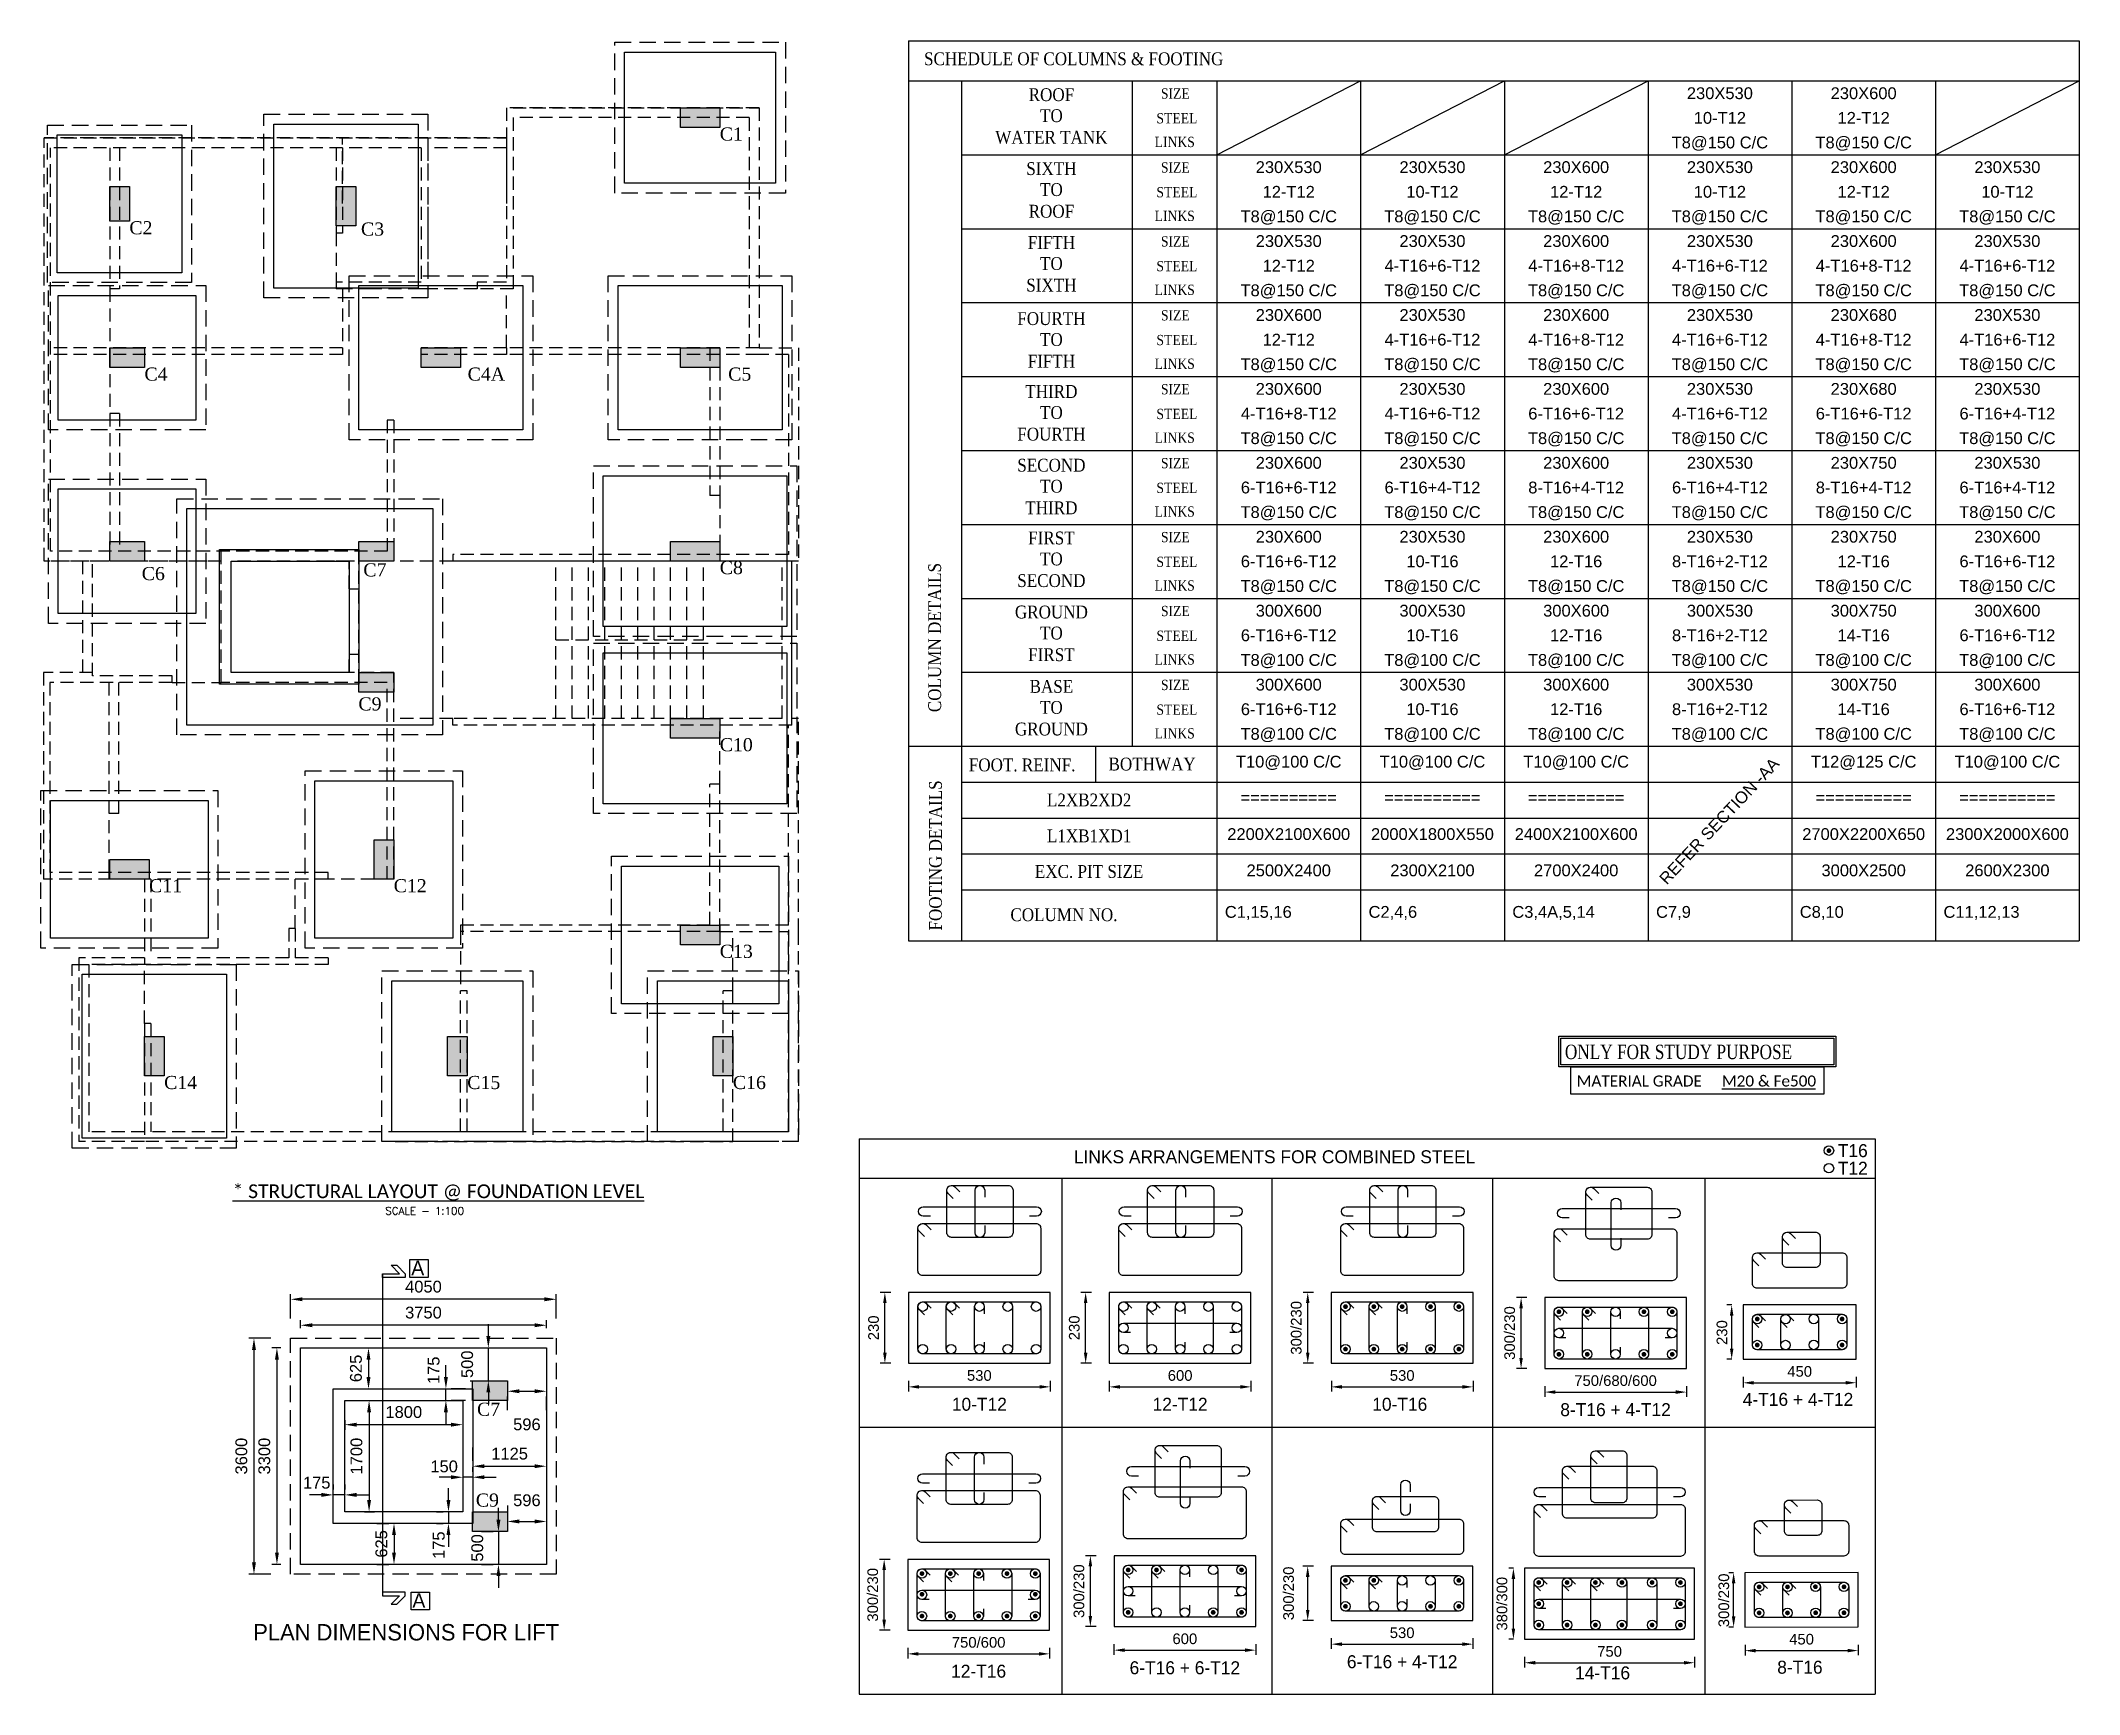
# Model space of a CAD drawing. Extents: x 2114.2 to 2145.3, y 1005.8 to 1031.
import ezdxf
from ezdxf.enums import TextEntityAlignment as Align

# ---------------------------------------------------------------- set-up
doc = ezdxf.new("R2010")
doc.units = 0
doc.linetypes.add('DASHED2', pattern=[0.375, 0.25, -0.125])
doc.linetypes.add('HIDDEN', pattern=[0.375, 0.25, -0.125])
doc.layers.get('DEFPOINTS').update_dxf_attribs({"linetype": 'CONTINUOUS'})
for name, color, linetype in [('ARCH__BM_', 253, 'HIDDEN'), ('BAHUBALI_TITLE__BM_', 4, 'CONTINUOUS'), ('BORDER__BM_', 40, 'CONTINUOUS'), ('COLUMN__BM_', 50, 'CONTINUOUS'), ('COLUMN_TEXT__BM_', 7, 'CONTINUOUS'), ('DIMENSIONS__BM_', 251, 'CONTINUOUS'), ('FOOTING__BM_', 3, 'CONTINUOUS'), ('LINKS-STIRRUPS-DISTR__BM_', 253, 'CONTINUOUS'), ('MAIN_STEEL__BM_', 142, 'CONTINUOUS'), ('PCC__BM_', 251, 'CONTINUOUS'), ('SCHEDULE_TEXT__BM_', 7, 'CONTINUOUS'), ('SECTION_BORDER__BM_', 8, 'CONTINUOUS'), ('SECTION_MARK__BM_', 171, 'CONTINUOUS'), ('SECTION_TEXT__BM_', 7, 'CONTINUOUS'), ('SLAB_TEXT__BM_', 7, 'CONTINUOUS'), ('TEXT1__BM_', 1, 'CONTINUOUS'), ('TEXT_SCH', 7, 'CONTINUOUS'), ('TITLE_TEXT__BM_', 7, 'CONTINUOUS')]:
    doc.layers.add(name, color=color, linetype=linetype)
doc.styles.add('AA', font='arial.ttf')
doc.styles.add('AR', font='arial.ttf')
doc.styles.add('BAHUBALI', font='CALIST.TTF', dxfattribs={"height": 0.22})
doc.styles.add('CALIBRI', font='calibri.ttf')
doc.styles.add('GA', font='GARA.TTF')
doc.styles.add('NAME', font='times.ttf')
doc.styles.add('RRR', font='romans.shx', dxfattribs={"height": 0.18})
doc.dimstyles.new('_BM__FOR_MM', dxfattribs={"dimtxt": 0.18, "dimasz": 0.18, "dimexe": 0.08, "dimexo": 0.3, "dimgap": 0.1, "dimtad": 1, "dimdec": 0, "dimlfac": 1000, "dimzin": 0, "dimtxsty": 'AR', "dimcen": 0.09, "dimclrd": 256, "dimclre": 256, "dimclrt": 4, "dimazin": 3, "dimtfac": 1, "dimtdec": 0, "dimtmove": 0, "dimatfit": 3, "dimtolj": 1, "dimtzin": 0})

msp = doc.modelspace()

# ---------------------------------------------------------------- texts
at = {"layer": 'COLUMN_TEXT__BM_', "style": 'NAME'}
for s, p in [('C1', (2124.526, 1029.648)), ('C2', (2115.525, 1028.219)), ('C3', (2119.056, 1028.199)), ('C4', (2115.755, 1025.988)), ('C4A', (2120.682, 1025.988)), ('C5', (2124.654, 1025.988)), ('C6', (2115.714, 1022.947)), ('C7', (2119.092, 1023.003)), ('C8', (2124.526, 1023.038)), ('C9', (2119.017, 1020.96)), ('C10', (2124.526, 1020.338)), ('C11', (2115.825, 1018.188)), ('C12', (2119.555, 1018.188)), ('C13', (2124.526, 1017.188)), ('C14', (2116.055, 1015.188)), ('C15', (2120.676, 1015.188)), ('C16', (2124.726, 1015.188))]:
    msp.add_text(s, height=0.2, dxfattribs=at).set_placement(p, align=Align.TOP_LEFT)
at = {"layer": 'TEXT1__BM_', "style": 'GA', "width": 0.9}
msp.add_text('ONLY FOR STUDY PURPOSE', height=0.21952, dxfattribs=at).set_placement((2137.41, 1015.445))
at = {"layer": 'TEXT_SCH', "ltscale": 0.5, "style": 'GA'}
for s, height, p in [('SCHEDULE OF COLUMNS & FOOTING', 0.19565, (2127.64, 1030.597)), ('FOOT. REINF.', 0.19565, (2128.323, 1019.832)), ('BOTHWAY', 0.1957, (2130.453, 1019.845)), ('COLUMN NO.', 0.1957, (2128.957, 1017.548))]:
    msp.add_text(s, height=height, dxfattribs=at).set_placement(p)
for s, p in [('ROOF', (2129.582, 1030.05)), ('TO', (2129.582, 1029.73)), ('WATER TANK', (2129.582, 1029.4)), ('SIXTH', (2129.582, 1028.923)), ('TO', (2129.582, 1028.603)), ('ROOF', (2129.582, 1028.273)), ('FIFTH', (2129.582, 1027.796)), ('TO', (2129.582, 1027.476)), ('SIXTH', (2129.582, 1027.146)), ('FOURTH', (2129.582, 1026.636)), ('TO', (2129.582, 1026.317)), ('FIFTH', (2129.582, 1025.986)), ('THIRD', (2129.582, 1025.525)), ('TO', (2129.582, 1025.205)), ('FOURTH', (2129.582, 1024.875)), ('SECOND', (2129.582, 1024.401)), ('TO', (2129.582, 1024.081)), ('THIRD', (2129.582, 1023.751)), ('FIRST', (2129.582, 1023.292)), ('TO', (2129.582, 1022.972)), ('SECOND', (2129.582, 1022.642)), ('GROUND', (2129.582, 1022.163)), ('TO', (2129.582, 1021.843)), ('FIRST', (2129.582, 1021.512)), ('BASE', (2129.582, 1021.029)), ('TO', (2129.582, 1020.709)), ('GROUND', (2129.582, 1020.379))]:
    msp.add_text(s, height=0.1957, dxfattribs=at).set_placement(p, align=Align.CENTER)
for s, height, p in [('SIZE', 0.1565, (2131.471, 1030.04)), ('STEEL', 0.1565, (2131.495, 1029.663)), ('LINKS', 0.1565, (2131.462, 1029.302)), ('SIZE', 0.1565, (2131.471, 1028.913)), ('STEEL', 0.1565, (2131.495, 1028.536)), ('LINKS', 0.1565, (2131.462, 1028.175)), ('SIZE', 0.1565, (2131.471, 1027.786)), ('STEEL', 0.1565, (2131.495, 1027.409)), ('LINKS', 0.1565, (2131.462, 1027.048)), ('SIZE', 0.1565, (2131.471, 1026.659)), ('STEEL', 0.1565, (2131.495, 1026.282)), ('LINKS', 0.1565, (2131.462, 1025.921)), ('SIZE', 0.1565, (2131.471, 1025.532)), ('STEEL', 0.1565, (2131.495, 1025.155)), ('LINKS', 0.1565, (2131.462, 1024.794)), ('SIZE', 0.1565, (2131.471, 1024.405)), ('STEEL', 0.1565, (2131.495, 1024.028)), ('LINKS', 0.1565, (2131.462, 1023.667)), ('SIZE', 0.1565, (2131.471, 1023.278)), ('STEEL', 0.1565, (2131.495, 1022.901)), ('LINKS', 0.1565, (2131.462, 1022.54)), ('SIZE', 0.1565, (2131.471, 1022.151)), ('STEEL', 0.1565, (2131.495, 1021.774)), ('LINKS', 0.1565, (2131.462, 1021.413)), ('SIZE', 0.1565, (2131.471, 1021.024)), ('STEEL', 0.1565, (2131.495, 1020.647)), ('LINKS', 0.1565, (2131.462, 1020.286)), ('L2XB2XD2', 0.1957, (2130.157, 1019.239)), ('L1XB1XD1', 0.1957, (2130.157, 1018.691)), ('EXC. PIT SIZE', 0.19565, (2130.157, 1018.149))]:
    msp.add_text(s, height=height, dxfattribs=at).set_placement(p, align=Align.BOTTOM_CENTER)
at = {"layer": 'TEXT_SCH', "style": 'AA'}
for s, p in [('230X530', (2139.773, 1030.17)), ('230X600', (2141.965, 1030.17)), ('10-T12', (2139.773, 1029.794)), ('12-T12', (2141.965, 1029.794)), ('T8@150 C/C', (2139.773, 1029.419)), ('T8@150 C/C', (2141.965, 1029.419)), ('230X530', (2133.2, 1029.043)), ('230X530', (2135.391, 1029.043)), ('230X600', (2137.582, 1029.043)), ('230X530', (2139.773, 1029.043)), ('230X600', (2141.965, 1029.043)), ('230X530', (2144.156, 1029.043)), ('12-T12', (2133.2, 1028.667)), ('10-T12', (2135.391, 1028.667)), ('12-T12', (2137.582, 1028.667)), ('10-T12', (2139.773, 1028.667)), ('12-T12', (2141.965, 1028.667)), ('10-T12', (2144.156, 1028.667)), ('T8@150 C/C', (2133.2, 1028.292)), ('T8@150 C/C', (2135.391, 1028.292)), ('T8@150 C/C', (2137.582, 1028.292)), ('T8@150 C/C', (2139.773, 1028.292)), ('T8@150 C/C', (2141.965, 1028.292)), ('T8@150 C/C', (2144.156, 1028.292)), ('230X530', (2133.2, 1027.916)), ('230X530', (2135.391, 1027.916)), ('230X600', (2137.582, 1027.916)), ('230X530', (2139.773, 1027.916)), ('230X600', (2141.965, 1027.916)), ('230X530', (2144.156, 1027.916)), ('12-T12', (2133.2, 1027.54)), ('4-T16+6-T12', (2135.391, 1027.54)), ('4-T16+8-T12', (2137.582, 1027.54)), ('4-T16+6-T12', (2139.773, 1027.54)), ('4-T16+8-T12', (2141.965, 1027.54)), ('4-T16+6-T12', (2144.156, 1027.54)), ('T8@150 C/C', (2133.2, 1027.165)), ('T8@150 C/C', (2135.391, 1027.165)), ('T8@150 C/C', (2137.582, 1027.165)), ('T8@150 C/C', (2139.773, 1027.165)), ('T8@150 C/C', (2141.965, 1027.165)), ('T8@150 C/C', (2144.156, 1027.165)), ('230X600', (2133.2, 1026.789)), ('230X530', (2135.391, 1026.789)), ('230X600', (2137.582, 1026.789)), ('230X530', (2139.773, 1026.789)), ('230X680', (2141.965, 1026.789)), ('230X530', (2144.156, 1026.789)), ('12-T12', (2133.2, 1026.413)), ('4-T16+6-T12', (2135.391, 1026.413)), ('4-T16+8-T12', (2137.582, 1026.413)), ('4-T16+6-T12', (2139.773, 1026.413)), ('4-T16+8-T12', (2141.965, 1026.413)), ('4-T16+6-T12', (2144.156, 1026.413)), ('T8@150 C/C', (2133.2, 1026.038)), ('T8@150 C/C', (2135.391, 1026.038)), ('T8@150 C/C', (2137.582, 1026.038)), ('T8@150 C/C', (2139.773, 1026.038)), ('T8@150 C/C', (2141.965, 1026.038)), ('T8@150 C/C', (2144.156, 1026.038)), ('230X600', (2133.2, 1025.662)), ('230X530', (2135.391, 1025.662)), ('230X600', (2137.582, 1025.662)), ('230X530', (2139.773, 1025.662)), ('230X680', (2141.965, 1025.662)), ('230X530', (2144.156, 1025.662)), ('4-T16+8-T12', (2133.2, 1025.286)), ('4-T16+6-T12', (2135.391, 1025.286)), ('6-T16+6-T12', (2137.582, 1025.286)), ('4-T16+6-T12', (2139.773, 1025.286)), ('6-T16+6-T12', (2141.965, 1025.286)), ('6-T16+4-T12', (2144.156, 1025.286)), ('T8@150 C/C', (2133.2, 1024.911)), ('T8@150 C/C', (2135.391, 1024.911)), ('T8@150 C/C', (2137.582, 1024.911)), ('T8@150 C/C', (2139.773, 1024.911)), ('T8@150 C/C', (2141.965, 1024.911)), ('T8@150 C/C', (2144.156, 1024.911)), ('230X600', (2133.2, 1024.535)), ('230X530', (2135.391, 1024.535)), ('230X600', (2137.582, 1024.535)), ('230X530', (2139.773, 1024.535)), ('230X750', (2141.965, 1024.535)), ('230X530', (2144.156, 1024.535)), ('6-T16+6-T12', (2133.2, 1024.159)), ('6-T16+4-T12', (2135.391, 1024.159)), ('8-T16+4-T12', (2137.582, 1024.159)), ('6-T16+4-T12', (2139.773, 1024.159)), ('8-T16+4-T12', (2141.965, 1024.159)), ('6-T16+4-T12', (2144.156, 1024.159)), ('T8@150 C/C', (2133.2, 1023.784)), ('T8@150 C/C', (2135.391, 1023.784)), ('T8@150 C/C', (2137.582, 1023.784)), ('T8@150 C/C', (2139.773, 1023.784)), ('T8@150 C/C', (2141.965, 1023.784)), ('T8@150 C/C', (2144.156, 1023.784)), ('230X600', (2133.2, 1023.408)), ('230X530', (2135.391, 1023.408)), ('230X600', (2137.582, 1023.408)), ('230X530', (2139.773, 1023.408)), ('230X750', (2141.965, 1023.408)), ('230X600', (2144.156, 1023.408)), ('6-T16+6-T12', (2133.2, 1023.033)), ('10-T16', (2135.391, 1023.033)), ('12-T16', (2137.582, 1023.033)), ('8-T16+2-T12', (2139.773, 1023.033)), ('12-T16', (2141.965, 1023.033)), ('6-T16+6-T12', (2144.156, 1023.033)), ('T8@150 C/C', (2133.2, 1022.657)), ('T8@150 C/C', (2135.391, 1022.657)), ('T8@150 C/C', (2137.582, 1022.657)), ('T8@150 C/C', (2139.773, 1022.657)), ('T8@150 C/C', (2141.965, 1022.657)), ('T8@150 C/C', (2144.156, 1022.657)), ('300X600', (2133.2, 1022.281)), ('300X530', (2135.391, 1022.281)), ('300X600', (2137.582, 1022.281)), ('300X530', (2139.773, 1022.281)), ('300X750', (2141.965, 1022.281)), ('300X600', (2144.156, 1022.281)), ('6-T16+6-T12', (2133.2, 1021.906)), ('10-T16', (2135.391, 1021.906)), ('12-T16', (2137.582, 1021.906)), ('8-T16+2-T12', (2139.773, 1021.906)), ('14-T16', (2141.965, 1021.906)), ('6-T16+6-T12', (2144.156, 1021.906)), ('T8@100 C/C', (2133.2, 1021.53)), ('T8@100 C/C', (2135.391, 1021.53)), ('T8@100 C/C', (2137.582, 1021.53)), ('T8@100 C/C', (2139.773, 1021.53)), ('T8@100 C/C', (2141.965, 1021.53)), ('T8@100 C/C', (2144.156, 1021.53)), ('300X600', (2133.2, 1021.154)), ('300X530', (2135.391, 1021.154)), ('300X600', (2137.582, 1021.154)), ('300X530', (2139.773, 1021.154)), ('300X750', (2141.965, 1021.154)), ('300X600', (2144.156, 1021.154)), ('6-T16+6-T12', (2133.2, 1020.779)), ('10-T16', (2135.391, 1020.779)), ('12-T16', (2137.582, 1020.779)), ('8-T16+2-T12', (2139.773, 1020.779)), ('14-T16', (2141.965, 1020.779)), ('6-T16+6-T12', (2144.156, 1020.779)), ('T8@100 C/C', (2133.2, 1020.403)), ('T8@100 C/C', (2135.391, 1020.403)), ('T8@100 C/C', (2137.582, 1020.403)), ('T8@100 C/C', (2139.773, 1020.403)), ('T8@100 C/C', (2141.965, 1020.403)), ('T8@100 C/C', (2144.156, 1020.403))]:
    msp.add_text(s, height=0.18, dxfattribs=at).set_placement(p, align=Align.MIDDLE_CENTER)
at = {"layer": 'TEXT_SCH', "ltscale": 0.5, "style": 'GA'}
for s, p in [('COLUMN DETAILS', (2127.9, 1020.734)), ('FOOTING DETAILS', (2127.912, 1017.405))]:
    msp.add_text(s, height=0.19565, rotation=90, dxfattribs=at).set_placement(p)
at = {"layer": 'TEXT_SCH', "style": 'AA'}
for s, p in [('T10@100 C/C', (2133.2, 1019.835)), ('T10@100 C/C', (2135.391, 1019.835)), ('T10@100 C/C', (2137.582, 1019.835)), ('T12@125 C/C', (2141.965, 1019.835)), ('T10@100 C/C', (2144.156, 1019.835)), ('==========', (2133.2, 1019.287)), ('==========', (2135.391, 1019.287)), ('==========', (2137.582, 1019.287)), ('==========', (2141.965, 1019.287)), ('==========', (2144.156, 1019.287)), ('2200X2100X600', (2133.2, 1018.731)), ('2000X1800X550', (2135.391, 1018.731)), ('2400X2100X600', (2137.582, 1018.731)), ('2700X2200X650', (2141.965, 1018.731)), ('2300X2000X600', (2144.156, 1018.731)), ('2500X2400', (2133.2, 1018.178)), ('2300X2100', (2135.391, 1018.178)), ('2700X2400', (2137.582, 1018.178)), ('3000X2500', (2141.965, 1018.178)), ('2600X2300', (2144.156, 1018.178))]:
    msp.add_text(s, height=0.18, dxfattribs=at).set_placement(p, align=Align.BOTTOM_CENTER)
msp.add_text('REFER SECTION -AA', height=0.18, rotation=46.7906, dxfattribs=at).set_placement((2139.868, 1018.976), align=Align.BOTTOM_CENTER)
for s, p in [('C1,15,16', (2132.226, 1017.599)), ('C2,4,6', (2134.417, 1017.599)), ('C3,4A,5,14', (2136.609, 1017.599)), ('C7,9', (2138.8, 1017.599)), ('C8,10', (2140.991, 1017.599)), ('C11,12,13', (2143.182, 1017.599))]:
    msp.add_text(s, height=0.18, dxfattribs=at).set_placement(p)
at = {"layer": 'TITLE_TEXT__BM_'}
for s, height, style, p in [('%%U* STRUCTURAL LAYOUT @ FOUNDATION LEVEL', 0.21, 'CALIBRI', (2117.1, 1013.325)), ('SCALE - 1:100', 0.1152, 'RRR', (2119.427, 1013.073))]:
    msp.add_text(s, height=height, dxfattribs=dict(at, style=style)).set_placement(p)

# ---------------------------------------------------------------- blocks, each defined once
blk = doc.blocks.new('*D5')
at = {"layer": 'DEFPOINTS', "color": 0}
for p in [(-40.123, 125.798), (-40.482, 122.498), (-40.123, 122.498)]:
    blk.add_point(p, dxfattribs=at)
at = {"layer": 'DIMENSIONS__BM_'}
for p, q in [((-40.423, 125.798), (-40.562, 125.798)), ((-40.482, 125.618), (-40.482, 122.678)), ((-40.423, 122.498), (-40.562, 122.498))]:
    blk.add_line(p, q, dxfattribs=at)
for points in [[(-40.452, 125.618), (-40.512, 125.618), (-40.482, 125.798)], [(-40.512, 122.678), (-40.452, 122.678), (-40.482, 122.498)]]:
    blk.add_solid(points, dxfattribs=at)
at = {"layer": 'DIMENSIONS__BM_', "color": 4, "insert": (-40.674, 124.148), "char_height": 0.18, "attachment_point": 5, "rotation": 90, "style": 'AR'}
blk.add_mtext('\\A1;3300', dxfattribs=at)
blk = doc.blocks.new('*D6')
at = {"layer": 'DEFPOINTS', "color": 0}
for p in [(-40.273, 125.948), (-40.832, 122.348), (-40.273, 122.348)]:
    blk.add_point(p, dxfattribs=at)
at = {"layer": 'DIMENSIONS__BM_'}
for p, q in [((-40.573, 125.948), (-40.912, 125.948)), ((-40.832, 125.768), (-40.832, 122.528)), ((-40.573, 122.348), (-40.912, 122.348))]:
    blk.add_line(p, q, dxfattribs=at)
for points in [[(-40.802, 125.768), (-40.862, 125.768), (-40.832, 125.948)], [(-40.862, 122.528), (-40.802, 122.528), (-40.832, 122.348)]]:
    blk.add_solid(points, dxfattribs=at)
at = {"layer": 'DIMENSIONS__BM_', "color": 4, "insert": (-41.024, 124.148), "char_height": 0.18, "attachment_point": 5, "rotation": 90, "style": 'AR'}
blk.add_mtext('\\A1;3600', dxfattribs=at)
blk = doc.blocks.new('*D7')
at = {"layer": 'DEFPOINTS', "color": 0}
for p in [(-40.123, 126.143), (-40.123, 125.798), (-36.373, 125.798)]:
    blk.add_point(p, dxfattribs=at)
at = {"layer": 'DIMENSIONS__BM_'}
for p, q in [((-40.123, 126.098), (-40.123, 126.223)), ((-36.373, 126.098), (-36.373, 126.223)), ((-36.553, 126.143), (-39.943, 126.143))]:
    blk.add_line(p, q, dxfattribs=at)
for points in [[(-39.943, 126.173), (-39.943, 126.113), (-40.123, 126.143)], [(-36.553, 126.113), (-36.553, 126.173), (-36.373, 126.143)]]:
    blk.add_solid(points, dxfattribs=at)
at = {"layer": 'DIMENSIONS__BM_', "color": 4, "insert": (-38.248, 126.335), "char_height": 0.18, "attachment_point": 5, "style": 'AR'}
blk.add_mtext('\\A1;3750', dxfattribs=at)
blk = doc.blocks.new('*D8')
at = {"layer": 'DEFPOINTS', "color": 0}
for p in [(-40.273, 126.539), (-40.273, 125.948), (-36.223, 125.948)]:
    blk.add_point(p, dxfattribs=at)
at = {"layer": 'DIMENSIONS__BM_'}
for p, q in [((-40.273, 126.248), (-40.273, 126.619)), ((-36.403, 126.539), (-40.093, 126.539)), ((-36.223, 126.248), (-36.223, 126.619))]:
    blk.add_line(p, q, dxfattribs=at)
for points in [[(-40.093, 126.569), (-40.093, 126.509), (-40.273, 126.539)], [(-36.403, 126.509), (-36.403, 126.569), (-36.223, 126.539)]]:
    blk.add_solid(points, dxfattribs=at)
at = {"layer": 'DIMENSIONS__BM_', "color": 4, "insert": (-38.248, 126.731), "char_height": 0.18, "attachment_point": 5, "style": 'AR'}
blk.add_mtext('\\A1;4050', dxfattribs=at)
blk = doc.blocks.new('*D9')
at = {"layer": 'DEFPOINTS', "color": 0}
for p in [(-39.07, 125.798), (-39.086, 125.173), (-38.981, 125.173)]:
    blk.add_point(p, dxfattribs=at)
at = {"layer": 'DIMENSIONS__BM_'}
for p, q in [((-39.37, 125.798), (-39.166, 125.798)), ((-39.086, 125.618), (-39.086, 125.353)), ((-39.281, 125.173), (-39.166, 125.173))]:
    blk.add_line(p, q, dxfattribs=at)
for points in [[(-39.056, 125.618), (-39.116, 125.618), (-39.086, 125.798)], [(-39.116, 125.353), (-39.056, 125.353), (-39.086, 125.173)]]:
    blk.add_solid(points, dxfattribs=at)
at = {"layer": 'DIMENSIONS__BM_', "color": 4, "insert": (-39.277, 125.485), "char_height": 0.18, "attachment_point": 5, "rotation": 90, "style": 'AR'}
blk.add_mtext('\\A1;625', dxfattribs=at)
blk = doc.blocks.new('*D10')
at = {"layer": 'DEFPOINTS', "color": 0}
for p in [(-37.259, 125.798), (-37.234, 125.798), (-37.234, 125.298)]:
    blk.add_point(p, dxfattribs=at)
at = {"layer": 'DIMENSIONS__BM_'}
for p, q in [((-37.259, 125.978), (-37.259, 126.158)), ((-37.534, 125.798), (-37.339, 125.798)), ((-37.259, 125.298), (-37.259, 125.798)), ((-37.534, 125.298), (-37.339, 125.298)), ((-37.259, 125.118), (-37.259, 124.938))]:
    blk.add_line(p, q, dxfattribs=at)
for points in [[(-37.289, 125.978), (-37.229, 125.978), (-37.259, 125.798)], [(-37.229, 125.118), (-37.289, 125.118), (-37.259, 125.298)]]:
    blk.add_solid(points, dxfattribs=at)
at = {"layer": 'DIMENSIONS__BM_', "color": 4, "insert": (-37.581, 125.548), "char_height": 0.18, "attachment_point": 5, "rotation": 90, "style": 'AR'}
blk.add_mtext('\\A1;500', dxfattribs=at)
blk = doc.blocks.new('*D11')
at = {"layer": 'DEFPOINTS', "color": 0}
for p in [(-36.969, 125.148), (-36.373, 125.148), (-36.373, 125.137)]:
    blk.add_point(p, dxfattribs=at)
at = {"layer": 'DIMENSIONS__BM_'}
for p, q in [((-36.969, 124.848), (-36.969, 125.057)), ((-36.789, 125.137), (-36.553, 125.137)), ((-36.373, 124.848), (-36.373, 125.057))]:
    blk.add_line(p, q, dxfattribs=at)
for points in [[(-36.789, 125.167), (-36.789, 125.107), (-36.969, 125.137)], [(-36.553, 125.107), (-36.553, 125.167), (-36.373, 125.137)]]:
    blk.add_solid(points, dxfattribs=at)
at = {"layer": 'DIMENSIONS__BM_', "color": 4, "insert": (-36.671, 124.631), "char_height": 0.18, "attachment_point": 5, "style": 'AR'}
blk.add_mtext('\\A1;596', dxfattribs=at)
blk = doc.blocks.new('*D12')
at = {"layer": 'DEFPOINTS', "color": 0}
for p in [(-37.498, 123.981), (-36.373, 123.994), (-36.373, 123.981)]:
    blk.add_point(p, dxfattribs=at)
at = {"layer": 'DIMENSIONS__BM_'}
for p, q in [((-37.498, 124.281), (-37.498, 124.074)), ((-36.373, 124.281), (-36.373, 124.074)), ((-37.318, 123.994), (-36.553, 123.994))]:
    blk.add_line(p, q, dxfattribs=at)
for points in [[(-37.318, 124.024), (-37.318, 123.964), (-37.498, 123.994)], [(-36.553, 123.964), (-36.553, 124.024), (-36.373, 123.994)]]:
    blk.add_solid(points, dxfattribs=at)
at = {"layer": 'DIMENSIONS__BM_', "color": 4, "insert": (-36.935, 124.185), "char_height": 0.18, "attachment_point": 5, "style": 'AR'}
blk.add_mtext('\\A1;1125', dxfattribs=at)
blk = doc.blocks.new('*D13')
at = {"layer": 'DEFPOINTS', "color": 0}
for p in [(-39.448, 124.998), (-37.648, 124.998), (-39.448, 124.627)]:
    blk.add_point(p, dxfattribs=at)
at = {"layer": 'DIMENSIONS__BM_'}
for p, q in [((-39.448, 124.698), (-39.448, 124.547)), ((-37.828, 124.627), (-39.268, 124.627)), ((-37.648, 124.698), (-37.648, 124.547))]:
    blk.add_line(p, q, dxfattribs=at)
for points in [[(-39.268, 124.657), (-39.268, 124.597), (-39.448, 124.627)], [(-37.828, 124.597), (-37.828, 124.657), (-37.648, 124.627)]]:
    blk.add_solid(points, dxfattribs=at)
at = {"layer": 'DIMENSIONS__BM_', "color": 4, "insert": (-38.548, 124.819), "char_height": 0.18, "attachment_point": 5, "style": 'AR'}
blk.add_mtext('\\A1;1800', dxfattribs=at)
blk = doc.blocks.new('*D14')
at = {"layer": 'DEFPOINTS', "color": 0}
for p in [(-39.448, 124.998), (-39.448, 123.298), (-39.077, 123.298)]:
    blk.add_point(p, dxfattribs=at)
at = {"layer": 'DIMENSIONS__BM_'}
for p, q in [((-39.148, 124.998), (-38.997, 124.998)), ((-39.077, 124.818), (-39.077, 123.478)), ((-39.148, 123.298), (-38.997, 123.298))]:
    blk.add_line(p, q, dxfattribs=at)
for points in [[(-39.047, 124.818), (-39.107, 124.818), (-39.077, 124.998)], [(-39.107, 123.478), (-39.047, 123.478), (-39.077, 123.298)]]:
    blk.add_solid(points, dxfattribs=at)
at = {"layer": 'DIMENSIONS__BM_', "color": 4, "insert": (-39.269, 124.148), "char_height": 0.18, "attachment_point": 5, "rotation": 90, "style": 'AR'}
blk.add_mtext('\\A1;1700', dxfattribs=at)
blk = doc.blocks.new('*D15')
at = {"layer": 'DEFPOINTS', "color": 0}
for p in [(-38.657, 123.123), (-38.697, 122.498), (-38.657, 122.498)]:
    blk.add_point(p, dxfattribs=at)
at = {"layer": 'DIMENSIONS__BM_'}
for p, q in [((-38.957, 123.123), (-38.777, 123.123)), ((-38.697, 122.943), (-38.697, 122.678)), ((-38.957, 122.498), (-38.777, 122.498))]:
    blk.add_line(p, q, dxfattribs=at)
for points in [[(-38.667, 122.943), (-38.727, 122.943), (-38.697, 123.123)], [(-38.727, 122.678), (-38.667, 122.678), (-38.697, 122.498)]]:
    blk.add_solid(points, dxfattribs=at)
at = {"layer": 'DIMENSIONS__BM_', "color": 4, "insert": (-38.889, 122.81), "char_height": 0.18, "attachment_point": 5, "rotation": 90, "style": 'AR'}
blk.add_mtext('\\A1;625', dxfattribs=at)
blk = doc.blocks.new('*D16')
at = {"layer": 'DEFPOINTS', "color": 0}
for p in [(-37.061, 122.998), (-37.105, 122.498), (-37.061, 122.498)]:
    blk.add_point(p, dxfattribs=at)
at = {"layer": 'DIMENSIONS__BM_'}
for p, q in [((-37.105, 123.178), (-37.105, 123.358)), ((-37.361, 122.998), (-37.185, 122.998)), ((-37.105, 122.998), (-37.105, 122.498)), ((-37.361, 122.498), (-37.185, 122.498)), ((-37.105, 122.318), (-37.105, 122.138))]:
    blk.add_line(p, q, dxfattribs=at)
for points in [[(-37.135, 123.178), (-37.075, 123.178), (-37.105, 122.998)], [(-37.075, 122.318), (-37.135, 122.318), (-37.105, 122.498)]]:
    blk.add_solid(points, dxfattribs=at)
at = {"layer": 'DIMENSIONS__BM_', "color": 4, "insert": (-37.427, 122.748), "char_height": 0.18, "attachment_point": 5, "rotation": 90, "style": 'AR'}
blk.add_mtext('\\A1;500', dxfattribs=at)
blk = doc.blocks.new('*D17')
at = {"layer": 'DEFPOINTS', "color": 0}
for p in [(-36.969, 123.096), (-36.373, 123.152), (-36.373, 123.096)]:
    blk.add_point(p, dxfattribs=at)
at = {"layer": 'DIMENSIONS__BM_'}
for p, q in [((-36.969, 123.396), (-36.969, 123.232)), ((-36.373, 123.396), (-36.373, 123.232)), ((-36.789, 123.152), (-36.553, 123.152))]:
    blk.add_line(p, q, dxfattribs=at)
for points in [[(-36.789, 123.182), (-36.789, 123.122), (-36.969, 123.152)], [(-36.553, 123.122), (-36.553, 123.182), (-36.373, 123.152)]]:
    blk.add_solid(points, dxfattribs=at)
at = {"layer": 'DIMENSIONS__BM_', "color": 4, "insert": (-36.671, 123.474), "char_height": 0.18, "attachment_point": 5, "style": 'AR'}
blk.add_mtext('\\A1;596', dxfattribs=at)
blk = doc.blocks.new('*D18')
at = {"layer": 'DEFPOINTS', "color": 0}
for p in [(-37.867, 123.123), (-37.751, 123.298), (-37.751, 123.123)]:
    blk.add_point(p, dxfattribs=at)
at = {"layer": 'DIMENSIONS__BM_'}
for p, q in [((-37.867, 123.478), (-37.867, 123.658)), ((-38.051, 123.298), (-37.947, 123.298)), ((-38.051, 123.123), (-37.947, 123.123)), ((-37.867, 123.298), (-37.867, 123.123)), ((-37.867, 122.943), (-37.867, 122.763))]:
    blk.add_line(p, q, dxfattribs=at)
for points in [[(-37.897, 123.478), (-37.837, 123.478), (-37.867, 123.298)], [(-37.837, 122.943), (-37.897, 122.943), (-37.867, 123.123)]]:
    blk.add_solid(points, dxfattribs=at)
at = {"layer": 'DIMENSIONS__BM_', "color": 4, "insert": (-38.014, 122.79), "char_height": 0.18, "attachment_point": 5, "rotation": 90, "style": 'AR'}
blk.add_mtext('\\A1;175', dxfattribs=at)
blk = doc.blocks.new('*D19')
at = {"layer": 'DEFPOINTS', "color": 0}
for p in [(-39.623, 123.557), (-39.623, 123.414), (-39.448, 123.414)]:
    blk.add_point(p, dxfattribs=at)
at = {"layer": 'DIMENSIONS__BM_'}
for p, q in [((-39.623, 123.714), (-39.623, 123.637)), ((-39.448, 123.714), (-39.448, 123.637)), ((-39.803, 123.557), (-39.983, 123.557)), ((-39.448, 123.557), (-39.623, 123.557)), ((-39.268, 123.557), (-39.088, 123.557))]:
    blk.add_line(p, q, dxfattribs=at)
for points in [[(-39.803, 123.527), (-39.803, 123.587), (-39.623, 123.557)], [(-39.268, 123.587), (-39.268, 123.527), (-39.448, 123.557)]]:
    blk.add_solid(points, dxfattribs=at)
at = {"layer": 'DIMENSIONS__BM_', "color": 4, "insert": (-39.876, 123.741), "char_height": 0.18, "attachment_point": 5, "style": 'AR'}
blk.add_mtext('\\A1;175', dxfattribs=at)
blk = doc.blocks.new('*D20')
at = {"layer": 'DEFPOINTS', "color": 0}
for p in [(-37.906, 125.173), (-37.906, 125.173), (-37.906, 124.998)]:
    blk.add_point(p, dxfattribs=at)
at = {"layer": 'DIMENSIONS__BM_'}
for p, q in [((-37.906, 125.353), (-37.906, 125.533)), ((-37.906, 124.998), (-37.906, 125.173)), ((-37.606, 125.173), (-37.826, 125.173)), ((-37.606, 124.998), (-37.826, 124.998)), ((-37.906, 124.818), (-37.906, 124.638))]:
    blk.add_line(p, q, dxfattribs=at)
for points in [[(-37.936, 125.353), (-37.876, 125.353), (-37.906, 125.173)], [(-37.876, 124.818), (-37.936, 124.818), (-37.906, 124.998)]]:
    blk.add_solid(points, dxfattribs=at)
at = {"layer": 'DIMENSIONS__BM_', "color": 4, "insert": (-38.093, 125.456), "char_height": 0.18, "attachment_point": 5, "rotation": 90, "style": 'AR'}
blk.add_mtext('\\A1;175', dxfattribs=at)
blk = doc.blocks.new('*D21')
at = {"layer": 'DEFPOINTS', "color": 0}
for p in [(-37.648, 123.826), (-37.648, 123.679), (-37.498, 123.679)]:
    blk.add_point(p, dxfattribs=at)
at = {"layer": 'DIMENSIONS__BM_'}
for p, q in [((-37.828, 123.826), (-38.008, 123.826)), ((-37.648, 123.979), (-37.648, 123.906)), ((-37.498, 123.826), (-37.648, 123.826)), ((-37.498, 123.979), (-37.498, 123.906)), ((-37.318, 123.826), (-37.138, 123.826))]:
    blk.add_line(p, q, dxfattribs=at)
for points in [[(-37.828, 123.796), (-37.828, 123.856), (-37.648, 123.826)], [(-37.318, 123.856), (-37.318, 123.796), (-37.498, 123.826)]]:
    blk.add_solid(points, dxfattribs=at)
at = {"layer": 'DIMENSIONS__BM_', "color": 4, "insert": (-37.933, 123.99), "char_height": 0.18, "attachment_point": 5, "style": 'AR'}
blk.add_mtext('\\A1;150', dxfattribs=at)
blk = doc.blocks.new('*D25')
at = {"layer": 'DEFPOINTS', "color": 0}
for p in [(14.484, 129.821), (16.884, 129.821), (16.884, 129.421)]:
    blk.add_point(p, dxfattribs=at)
at = {"layer": 'SECTION_BORDER__BM_', "ltscale": 0.8}
for p, q in [((14.484, 129.521), (14.484, 129.341)), ((16.884, 129.521), (16.884, 129.341)), ((14.664, 129.421), (16.704, 129.421))]:
    blk.add_line(p, q, dxfattribs=at)
at = {"layer": 'SECTION_BORDER__BM_'}
for points in [[(14.664, 129.451), (14.664, 129.391), (14.484, 129.421)], [(16.704, 129.391), (16.704, 129.451), (16.884, 129.421)]]:
    blk.add_solid(points, dxfattribs=at)
at = {"layer": 'SECTION_BORDER__BM_', "color": 4, "insert": (15.684, 129.613), "char_height": 0.18, "attachment_point": 5, "style": 'AR'}
blk.add_mtext('\\A1;600', dxfattribs=at)
blk = doc.blocks.new('*D26')
at = {"layer": 'DEFPOINTS', "color": 0}
for p in [(14.084, 131.021), (14.484, 131.021), (14.484, 129.821)]:
    blk.add_point(p, dxfattribs=at)
at = {"layer": 'SECTION_BORDER__BM_', "ltscale": 0.8}
for p, q in [((14.184, 131.021), (14.004, 131.021)), ((14.084, 130.001), (14.084, 130.841)), ((14.184, 129.821), (14.004, 129.821))]:
    blk.add_line(p, q, dxfattribs=at)
at = {"layer": 'SECTION_BORDER__BM_'}
for points in [[(14.114, 130.841), (14.054, 130.841), (14.084, 131.021)], [(14.054, 130.001), (14.114, 130.001), (14.084, 129.821)]]:
    blk.add_solid(points, dxfattribs=at)
at = {"layer": 'SECTION_BORDER__BM_', "color": 4, "insert": (13.892, 130.421), "char_height": 0.18, "attachment_point": 5, "rotation": 90, "style": 'AR'}
blk.add_mtext('\\A1;230', dxfattribs=at)
blk = doc.blocks.new('*D27')
at = {"layer": 'DEFPOINTS', "color": 0}
for p in [(18.246, 129.821), (20.646, 129.821), (20.646, 129.421)]:
    blk.add_point(p, dxfattribs=at)
at = {"layer": 'SECTION_BORDER__BM_', "ltscale": 0.8}
for p, q in [((18.246, 129.521), (18.246, 129.341)), ((20.646, 129.521), (20.646, 129.341)), ((18.426, 129.421), (20.466, 129.421))]:
    blk.add_line(p, q, dxfattribs=at)
at = {"layer": 'SECTION_BORDER__BM_'}
for points in [[(18.426, 129.451), (18.426, 129.391), (18.246, 129.421)], [(20.466, 129.391), (20.466, 129.451), (20.646, 129.421)]]:
    blk.add_solid(points, dxfattribs=at)
at = {"layer": 'SECTION_BORDER__BM_', "color": 4, "insert": (19.446, 129.613), "char_height": 0.18, "attachment_point": 5, "style": 'AR'}
blk.add_mtext('\\A1;530', dxfattribs=at)
blk = doc.blocks.new('*D28')
at = {"layer": 'DEFPOINTS', "color": 0}
for p in [(17.846, 131.021), (18.246, 131.021), (18.246, 129.821)]:
    blk.add_point(p, dxfattribs=at)
at = {"layer": 'SECTION_BORDER__BM_', "ltscale": 0.8}
for p, q in [((17.946, 131.021), (17.766, 131.021)), ((17.846, 130.001), (17.846, 130.841)), ((17.946, 129.821), (17.766, 129.821))]:
    blk.add_line(p, q, dxfattribs=at)
at = {"layer": 'SECTION_BORDER__BM_'}
for points in [[(17.876, 130.841), (17.816, 130.841), (17.846, 131.021)], [(17.816, 130.001), (17.876, 130.001), (17.846, 129.821)]]:
    blk.add_solid(points, dxfattribs=at)
at = {"layer": 'SECTION_BORDER__BM_', "color": 4, "insert": (17.652, 130.421), "char_height": 0.18, "attachment_point": 5, "rotation": 90, "style": 'AR'}
blk.add_mtext('\\A1;300/230', dxfattribs=at)
blk = doc.blocks.new('*D29')
at = {"layer": 'DEFPOINTS', "color": 0}
for p in [(18.245, 125.463), (20.645, 125.463), (20.645, 125.063)]:
    blk.add_point(p, dxfattribs=at)
at = {"layer": 'SECTION_BORDER__BM_', "ltscale": 0.8}
for p, q in [((18.245, 125.163), (18.245, 124.983)), ((18.425, 125.063), (20.465, 125.063)), ((20.645, 125.163), (20.645, 124.983))]:
    blk.add_line(p, q, dxfattribs=at)
at = {"layer": 'SECTION_BORDER__BM_'}
for points in [[(18.425, 125.093), (18.425, 125.033), (18.245, 125.063)], [(20.465, 125.033), (20.465, 125.093), (20.645, 125.063)]]:
    blk.add_solid(points, dxfattribs=at)
at = {"layer": 'SECTION_BORDER__BM_', "color": 4, "insert": (19.445, 125.255), "char_height": 0.18, "attachment_point": 5, "style": 'AR'}
blk.add_mtext('\\A1;530', dxfattribs=at)
blk = doc.blocks.new('*D30')
at = {"layer": 'DEFPOINTS', "color": 0}
for p in [(17.845, 126.383), (18.245, 126.383), (18.245, 125.463)]:
    blk.add_point(p, dxfattribs=at)
at = {"layer": 'SECTION_BORDER__BM_', "ltscale": 0.8}
for p, q in [((17.945, 126.383), (17.765, 126.383)), ((17.845, 125.643), (17.845, 126.203)), ((17.945, 125.463), (17.765, 125.463))]:
    blk.add_line(p, q, dxfattribs=at)
at = {"layer": 'SECTION_BORDER__BM_'}
for points in [[(17.875, 126.203), (17.815, 126.203), (17.845, 126.383)], [(17.815, 125.643), (17.875, 125.643), (17.845, 125.463)]]:
    blk.add_solid(points, dxfattribs=at)
at = {"layer": 'SECTION_BORDER__BM_', "color": 4, "insert": (17.522, 125.923), "char_height": 0.18, "attachment_point": 5, "rotation": 90, "style": 'AR'}
blk.add_mtext('\\A1;300/230', dxfattribs=at)
blk = doc.blocks.new('*D31')
at = {"layer": 'DEFPOINTS', "color": 0}
for p in [(25.253, 125.353), (27.169, 125.354), (27.17, 124.954)]:
    blk.add_point(p, dxfattribs=at)
at = {"layer": 'SECTION_BORDER__BM_', "ltscale": 0.8}
for p, q in [((25.253, 125.053), (25.253, 124.873)), ((27.17, 125.054), (27.17, 124.874)), ((25.433, 124.953), (26.99, 124.954))]:
    blk.add_line(p, q, dxfattribs=at)
at = {"layer": 'SECTION_BORDER__BM_'}
for points in [[(25.433, 124.983), (25.433, 124.923), (25.253, 124.953)], [(26.99, 124.924), (26.99, 124.984), (27.17, 124.954)]]:
    blk.add_solid(points, dxfattribs=at)
at = {"layer": 'SECTION_BORDER__BM_', "color": 4, "insert": (26.211, 125.146), "char_height": 0.18, "attachment_point": 5, "rotation": 0.0324, "style": 'AR'}
blk.add_mtext('\\A1;450', dxfattribs=at)
blk = doc.blocks.new('*D32')
at = {"layer": 'DEFPOINTS', "color": 0}
for p in [(25.06, 126.273), (25.253, 126.273), (25.253, 125.353)]:
    blk.add_point(p, dxfattribs=at)
at = {"layer": 'SECTION_BORDER__BM_', "ltscale": 0.8}
for p, q in [((25.06, 126.273), (24.98, 126.273)), ((25.06, 125.533), (25.06, 126.093)), ((25.06, 125.353), (24.98, 125.353))]:
    blk.add_line(p, q, dxfattribs=at)
at = {"layer": 'SECTION_BORDER__BM_'}
for points in [[(25.09, 126.093), (25.03, 126.093), (25.06, 126.273)], [(25.03, 125.533), (25.09, 125.533), (25.06, 125.353)]]:
    blk.add_solid(points, dxfattribs=at)
at = {"layer": 'SECTION_BORDER__BM_', "color": 4, "insert": (24.895, 125.805), "char_height": 0.18, "attachment_point": 5, "rotation": 90, "style": 'AR'}
blk.add_mtext('\\A1;300/230', dxfattribs=at)
blk = doc.blocks.new('*D33')
at = {"layer": 'DEFPOINTS', "color": 0}
for p in [(14.564, 125.361), (16.964, 125.361), (16.964, 124.961)]:
    blk.add_point(p, dxfattribs=at)
at = {"layer": 'SECTION_BORDER__BM_', "ltscale": 0.8}
for p, q in [((14.564, 125.061), (14.564, 124.881)), ((16.964, 125.061), (16.964, 124.881)), ((14.744, 124.961), (16.784, 124.961))]:
    blk.add_line(p, q, dxfattribs=at)
at = {"layer": 'SECTION_BORDER__BM_'}
for points in [[(14.744, 124.991), (14.744, 124.931), (14.564, 124.961)], [(16.784, 124.931), (16.784, 124.991), (16.964, 124.961)]]:
    blk.add_solid(points, dxfattribs=at)
at = {"layer": 'SECTION_BORDER__BM_', "color": 4, "insert": (15.764, 125.153), "char_height": 0.18, "attachment_point": 5, "style": 'AR'}
blk.add_mtext('\\A1;600', dxfattribs=at)
blk = doc.blocks.new('*D34')
at = {"layer": 'DEFPOINTS', "color": 0}
for p in [(14.164, 126.561), (14.564, 126.561), (14.564, 125.361)]:
    blk.add_point(p, dxfattribs=at)
at = {"layer": 'SECTION_BORDER__BM_', "ltscale": 0.8}
for p, q in [((14.264, 126.561), (14.084, 126.561)), ((14.164, 125.541), (14.164, 126.381)), ((14.264, 125.361), (14.084, 125.361))]:
    blk.add_line(p, q, dxfattribs=at)
at = {"layer": 'SECTION_BORDER__BM_'}
for points in [[(14.194, 126.381), (14.134, 126.381), (14.164, 126.561)], [(14.134, 125.541), (14.194, 125.541), (14.164, 125.361)]]:
    blk.add_solid(points, dxfattribs=at)
at = {"layer": 'SECTION_BORDER__BM_', "color": 4, "insert": (13.971, 125.961), "char_height": 0.18, "attachment_point": 5, "rotation": 90, "style": 'AR'}
blk.add_mtext('\\A1;300/230', dxfattribs=at)
blk = doc.blocks.new('*D35')
at = {"layer": 'DEFPOINTS', "color": 0}
for p in [(25.22, 129.89), (27.137, 129.891), (27.137, 129.491)]:
    blk.add_point(p, dxfattribs=at)
at = {"layer": 'SECTION_BORDER__BM_', "ltscale": 0.8}
for p, q in [((25.22, 129.59), (25.221, 129.41)), ((25.401, 129.49), (26.957, 129.491)), ((27.137, 129.591), (27.137, 129.411))]:
    blk.add_line(p, q, dxfattribs=at)
at = {"layer": 'SECTION_BORDER__BM_'}
for points in [[(25.401, 129.52), (25.401, 129.46), (25.221, 129.49)], [(26.957, 129.461), (26.957, 129.521), (27.137, 129.491)]]:
    blk.add_solid(points, dxfattribs=at)
at = {"layer": 'SECTION_BORDER__BM_', "color": 4, "insert": (26.179, 129.682), "char_height": 0.18, "attachment_point": 5, "rotation": 0.0324, "style": 'AR'}
blk.add_mtext('\\A1;450', dxfattribs=at)
blk = doc.blocks.new('*D36')
at = {"layer": 'DEFPOINTS', "color": 0}
for p in [(25.027, 130.81), (25.22, 130.81), (25.22, 129.89)]:
    blk.add_point(p, dxfattribs=at)
at = {"layer": 'SECTION_BORDER__BM_', "ltscale": 0.8}
for p, q in [((25.027, 130.81), (24.947, 130.81)), ((25.027, 130.07), (25.027, 130.63)), ((25.027, 129.89), (24.947, 129.89))]:
    blk.add_line(p, q, dxfattribs=at)
at = {"layer": 'SECTION_BORDER__BM_'}
for points in [[(25.057, 130.63), (24.997, 130.63), (25.027, 130.81)], [(24.997, 130.07), (25.057, 130.07), (25.027, 129.89)]]:
    blk.add_solid(points, dxfattribs=at)
at = {"layer": 'SECTION_BORDER__BM_', "color": 4, "insert": (24.863, 130.341), "char_height": 0.18, "attachment_point": 5, "rotation": 90, "style": 'AR'}
blk.add_mtext('\\A1;230', dxfattribs=at)
blk = doc.blocks.new('*D37')
at = {"layer": 'DEFPOINTS', "color": 0}
for p in [(21.519, 125.148), (24.399, 125.148), (24.399, 124.748)]:
    blk.add_point(p, dxfattribs=at)
at = {"layer": 'SECTION_BORDER__BM_', "ltscale": 0.8}
for p, q in [((21.519, 124.848), (21.519, 124.668)), ((21.699, 124.748), (24.219, 124.748)), ((24.399, 124.848), (24.399, 124.668))]:
    blk.add_line(p, q, dxfattribs=at)
at = {"layer": 'SECTION_BORDER__BM_'}
for points in [[(21.699, 124.778), (21.699, 124.718), (21.519, 124.748)], [(24.219, 124.718), (24.219, 124.778), (24.399, 124.748)]]:
    blk.add_solid(points, dxfattribs=at)
at = {"layer": 'SECTION_BORDER__BM_', "color": 4, "insert": (22.959, 124.939), "char_height": 0.18, "attachment_point": 5, "style": 'AR'}
blk.add_mtext('\\A1;750', dxfattribs=at)
blk = doc.blocks.new('*D38')
at = {"layer": 'DEFPOINTS', "color": 0}
for p in [(21.33, 126.348), (21.519, 126.348), (21.519, 125.148)]:
    blk.add_point(p, dxfattribs=at)
at = {"layer": 'SECTION_BORDER__BM_', "ltscale": 0.8}
for p, q in [((21.33, 126.348), (21.25, 126.348)), ((21.33, 125.328), (21.33, 126.168)), ((21.33, 125.148), (21.25, 125.148))]:
    blk.add_line(p, q, dxfattribs=at)
at = {"layer": 'SECTION_BORDER__BM_'}
for points in [[(21.36, 126.168), (21.3, 126.168), (21.33, 126.348)], [(21.3, 125.328), (21.36, 125.328), (21.33, 125.148)]]:
    blk.add_solid(points, dxfattribs=at)
at = {"layer": 'SECTION_BORDER__BM_', "color": 4, "insert": (21.137, 125.748), "char_height": 0.18, "attachment_point": 5, "rotation": 90, "style": 'AR'}
blk.add_mtext('\\A1;380/300', dxfattribs=at)
blk = doc.blocks.new('*D23')
at = {"layer": 'DEFPOINTS', "color": 0}
for p in [(11.083, 129.821), (13.483, 129.821), (13.483, 129.421)]:
    blk.add_point(p, dxfattribs=at)
at = {"layer": 'SECTION_BORDER__BM_', "ltscale": 0.8}
for p, q in [((11.083, 129.521), (11.083, 129.341)), ((13.483, 129.521), (13.483, 129.341)), ((11.263, 129.421), (13.303, 129.421))]:
    blk.add_line(p, q, dxfattribs=at)
at = {"layer": 'SECTION_BORDER__BM_'}
for points in [[(11.263, 129.451), (11.263, 129.391), (11.083, 129.421)], [(13.303, 129.391), (13.303, 129.451), (13.483, 129.421)]]:
    blk.add_solid(points, dxfattribs=at)
at = {"layer": 'SECTION_BORDER__BM_', "color": 4, "insert": (12.283, 129.613), "char_height": 0.18, "attachment_point": 5, "style": 'AR'}
blk.add_mtext('\\A1;530', dxfattribs=at)
blk = doc.blocks.new('*D24')
at = {"layer": 'DEFPOINTS', "color": 0}
for p in [(10.683, 131.021), (11.083, 131.021), (11.083, 129.821)]:
    blk.add_point(p, dxfattribs=at)
at = {"layer": 'SECTION_BORDER__BM_', "ltscale": 0.8}
for p, q in [((10.783, 131.021), (10.603, 131.021)), ((10.683, 130.001), (10.683, 130.841)), ((10.783, 129.821), (10.603, 129.821))]:
    blk.add_line(p, q, dxfattribs=at)
at = {"layer": 'SECTION_BORDER__BM_'}
for points in [[(10.713, 130.841), (10.653, 130.841), (10.683, 131.021)], [(10.653, 130.001), (10.713, 130.001), (10.683, 129.821)]]:
    blk.add_solid(points, dxfattribs=at)
at = {"layer": 'SECTION_BORDER__BM_', "color": 4, "insert": (10.492, 130.421), "char_height": 0.18, "attachment_point": 5, "rotation": 90, "style": 'AR'}
blk.add_mtext('\\A1;230', dxfattribs=at)
blk = doc.blocks.new('*D39')
at = {"layer": 'DEFPOINTS', "color": 0}
for p in [(11.071, 125.299), (13.471, 125.299), (13.471, 124.899)]:
    blk.add_point(p, dxfattribs=at)
at = {"layer": 'SECTION_BORDER__BM_', "ltscale": 0.8}
for p, q in [((11.071, 124.999), (11.071, 124.819)), ((13.471, 124.999), (13.471, 124.819)), ((11.251, 124.899), (13.291, 124.899))]:
    blk.add_line(p, q, dxfattribs=at)
at = {"layer": 'SECTION_BORDER__BM_'}
for points in [[(11.251, 124.929), (11.251, 124.869), (11.071, 124.899)], [(13.291, 124.869), (13.291, 124.929), (13.471, 124.899)]]:
    blk.add_solid(points, dxfattribs=at)
at = {"layer": 'SECTION_BORDER__BM_', "color": 4, "insert": (12.271, 125.092), "char_height": 0.18, "attachment_point": 5, "style": 'AR'}
blk.add_mtext('\\A1;750/600', dxfattribs=at)
blk = doc.blocks.new('*D40')
at = {"layer": 'DEFPOINTS', "color": 0}
for p in [(10.671, 126.499), (11.071, 126.499), (11.071, 125.299)]:
    blk.add_point(p, dxfattribs=at)
at = {"layer": 'SECTION_BORDER__BM_', "ltscale": 0.8}
for p, q in [((10.771, 126.499), (10.591, 126.499)), ((10.671, 125.479), (10.671, 126.319)), ((10.771, 125.299), (10.591, 125.299))]:
    blk.add_line(p, q, dxfattribs=at)
at = {"layer": 'SECTION_BORDER__BM_'}
for points in [[(10.701, 126.319), (10.641, 126.319), (10.671, 126.499)], [(10.641, 125.479), (10.701, 125.479), (10.671, 125.299)]]:
    blk.add_solid(points, dxfattribs=at)
at = {"layer": 'SECTION_BORDER__BM_', "color": 4, "insert": (10.478, 125.899), "char_height": 0.18, "attachment_point": 5, "rotation": 90, "style": 'AR'}
blk.add_mtext('\\A1;300/230', dxfattribs=at)
blk = doc.blocks.new('*D41')
at = {"layer": 'DEFPOINTS', "color": 0}
for p in [(21.86, 129.733), (24.26, 129.733), (24.26, 129.333)]:
    blk.add_point(p, dxfattribs=at)
at = {"layer": 'SECTION_BORDER__BM_', "ltscale": 0.8}
for p, q in [((21.86, 129.433), (21.86, 129.253)), ((22.04, 129.333), (24.08, 129.333)), ((24.26, 129.433), (24.26, 129.253))]:
    blk.add_line(p, q, dxfattribs=at)
at = {"layer": 'SECTION_BORDER__BM_'}
for points in [[(22.04, 129.363), (22.04, 129.303), (21.86, 129.333)], [(24.08, 129.303), (24.08, 129.363), (24.26, 129.333)]]:
    blk.add_solid(points, dxfattribs=at)
at = {"layer": 'SECTION_BORDER__BM_', "color": 4, "insert": (23.06, 129.526), "char_height": 0.18, "attachment_point": 5, "style": 'AR'}
blk.add_mtext('\\A1;750/680/600', dxfattribs=at)
blk = doc.blocks.new('*D42')
at = {"layer": 'DEFPOINTS', "color": 0}
for p in [(21.46, 130.933), (21.86, 130.933), (21.86, 129.733)]:
    blk.add_point(p, dxfattribs=at)
at = {"layer": 'SECTION_BORDER__BM_', "ltscale": 0.8}
for p, q in [((21.56, 130.933), (21.38, 130.933)), ((21.46, 129.913), (21.46, 130.753)), ((21.56, 129.733), (21.38, 129.733))]:
    blk.add_line(p, q, dxfattribs=at)
at = {"layer": 'SECTION_BORDER__BM_'}
for points in [[(21.49, 130.753), (21.43, 130.753), (21.46, 130.933)], [(21.43, 129.913), (21.49, 129.913), (21.46, 129.733)]]:
    blk.add_solid(points, dxfattribs=at)
at = {"layer": 'SECTION_BORDER__BM_', "color": 4, "insert": (21.267, 130.333), "char_height": 0.18, "attachment_point": 5, "rotation": 90, "style": 'AR'}
blk.add_mtext('\\A1;300/230', dxfattribs=at)
blk = doc.blocks.new('R')
at = {"layer": 'BORDER__BM_'}
for points in [[(871.132, 254.446), (878.673, 254.446), (878.673, 253.606), (871.132, 253.606)], [(871.188, 254.39), (878.617, 254.39), (878.617, 253.662), (871.188, 253.662)]]:
    blk.add_lwpolyline(points, close=True, dxfattribs=at)
blk = doc.blocks.new('FHGH')
at = {"layer": 'BAHUBALI_TITLE__BM_'}
blk.add_line((875.277, 253.274), (876.703, 253.274), dxfattribs=at)
at = {"layer": 'BORDER__BM_'}
blk.add_lwpolyline([(872.975, 253.606), (876.83, 253.606), (876.83, 253.19), (872.975, 253.19)], close=True, dxfattribs=at)
at = {"layer": 'SLAB_TEXT__BM_', "style": 'CALIBRI'}
for s, p in [('MATERIAL GRADE  ', (873.063, 253.308)), ('M20 & Fe500', (875.277, 253.308))]:
    blk.add_text(s, height=0.168, dxfattribs=at).set_placement(p)
blk = doc.blocks.new('AFJ')
at = {"layer": 'ARCH__BM_', "ltscale": 0.8}
for p, q in [((-704.297, -315.948), (-704.297, -318.608)), ((-700.447, -315.948), (-704.297, -315.948)), ((-704.197, -315.948), (-700.447, -315.948)), ((-700.447, -315.948), (-700.447, -319.608)), ((-704.197, -316.098), (-704.197, -318.608)), ((-700.597, -316.098), (-704.197, -316.098)), ((-700.597, -316.098), (-700.597, -319.608)), ((-711.348, -316.408), (-704.297, -316.408)), ((-704.297, -316.408), (-711.348, -316.408)), ((-711.348, -322.858), (-711.348, -316.408)), ((-705.597, -316.558), (-711.248, -316.558)), ((-711.248, -322.708), (-711.248, -316.558)), ((-710.348, -316.558), (-710.348, -318.708)), ((-710.198, -316.558), (-710.198, -318.708)), ((-706.897, -316.558), (-706.897, -317.858)), ((-706.797, -317.408), (-706.797, -316.408)), ((-706.797, -316.558), (-706.797, -317.858)), ((-705.597, -316.558), (-705.597, -318.608)), ((-705.497, -316.558), (-705.497, -318.708)), ((-704.297, -316.558), (-705.497, -316.558)), ((-704.297, -316.408), (-704.297, -317.408)), ((-706.797, -317.858), (-706.897, -317.858)), ((-706.897, -317.858), (-706.897, -318.608)), ((-710.198, -318.708), (-710.348, -318.708)), ((-710.348, -318.708), (-710.348, -319.608)), ((-705.597, -318.608), (-706.897, -318.608)), ((-706.897, -318.608), (-706.897, -318.708)), ((-706.797, -318.708), (-706.897, -318.708)), ((-706.347, -318.708), (-706.797, -318.708)), ((-706.797, -318.708), (-706.797, -319.708)), ((-705.597, -318.708), (-706.347, -318.708)), ((-705.497, -318.708), (-705.597, -318.708)), ((-704.747, -318.708), (-705.497, -318.708)), ((-704.747, -318.608), (-704.747, -318.708)), ((-704.297, -318.608), (-704.747, -318.608)), ((-704.197, -318.708), (-704.747, -318.708)), ((-704.297, -319.608), (-704.297, -318.708)), ((-704.197, -318.608), (-704.197, -318.708)), ((-706.797, -319.608), (-711.248, -319.608)), ((-706.797, -319.708), (-711.248, -319.708)), ((-710.348, -319.608), (-710.348, -319.708)), ((-710.348, -319.708), (-710.348, -320.608)), ((-704.297, -319.608), (-705.597, -319.608)), ((-705.597, -319.708), (-705.597, -319.608)), ((-704.297, -319.708), (-705.597, -319.708)), ((-704.297, -319.608), (-704.297, -319.708)), ((-700.447, -319.608), (-704.297, -319.608)), ((-700.447, -319.708), (-704.297, -319.708)), ((-701.197, -319.608), (-701.197, -321.858)), ((-701.047, -319.608), (-701.047, -321.858)), ((-700.447, -319.608), (-699.847, -319.608)), ((-699.997, -319.708), (-700.447, -319.708)), ((-699.997, -319.708), (-699.997, -322.758)), ((-699.847, -319.608), (-699.847, -322.858)), ((-710.198, -320.608), (-710.348, -320.608)), ((-710.348, -320.608), (-710.348, -322.708)), ((-710.198, -320.608), (-710.198, -322.708)), ((-706.018, -320.708), (-706.118, -320.708)), ((-706.118, -320.708), (-706.118, -322.708)), ((-706.018, -320.708), (-706.018, -322.858)), ((-701.047, -321.858), (-701.197, -321.858)), ((-701.047, -321.858), (-701.047, -322.758)), ((-708.862, -322.858), (-711.348, -322.858)), ((-708.647, -322.858), (-711.348, -322.858)), ((-706.118, -322.708), (-711.248, -322.708)), ((-706.118, -322.708), (-711.248, -322.708)), ((-710.759, -324.558), (-710.759, -322.858)), ((-710.759, -324.558), (-710.759, -322.858)), ((-710.609, -324.608), (-710.609, -322.858)), ((-708.647, -324.708), (-708.647, -322.708)), ((-706.697, -322.858), (-708.497, -322.858)), ((-708.497, -324.558), (-708.497, -322.858)), ((-706.697, -322.858), (-708.497, -322.858)), ((-706.018, -322.858), (-707.055, -322.858)), ((-706.018, -322.858), (-706.958, -322.858)), ((-706.697, -323.28), (-706.697, -322.858)), ((-706.697, -322.858), (-706.697, -323.136)), ((-706.547, -324.708), (-706.547, -322.708)), ((-705.118, -322.858), (-706.018, -322.858)), ((-705.118, -322.858), (-706.018, -322.858)), ((-699.997, -322.758), (-705.118, -322.758)), ((-699.997, -322.758), (-705.118, -322.758)), ((-705.118, -322.758), (-705.118, -322.858)), ((-699.997, -322.758), (-705.118, -322.758)), ((-705.118, -322.758), (-705.118, -322.858)), ((-699.847, -322.858), (-705.118, -322.858)), ((-699.847, -322.858), (-705.118, -322.858)), ((-699.997, -322.858), (-705.118, -322.858)), ((-703.547, -325.258), (-703.547, -322.858)), ((-703.297, -325.258), (-703.297, -322.858)), ((-703.047, -325.258), (-703.047, -322.858)), ((-702.797, -325.258), (-702.797, -322.858)), ((-702.547, -325.258), (-702.547, -322.858)), ((-702.297, -325.258), (-702.297, -322.858)), ((-702.047, -325.258), (-702.047, -322.858)), ((-701.797, -325.258), (-701.797, -322.858)), ((-701.547, -325.258), (-701.547, -322.858)), ((-701.297, -325.258), (-701.297, -322.858)), ((-700.097, -325.258), (-700.097, -322.858)), ((-699.947, -325.258), (-699.947, -322.858)), ((-699.947, -325.358), (-699.947, -322.858)), ((-706.697, -323.28), (-706.547, -323.28)), ((-703.547, -324.058), (-701.297, -324.058)), ((-706.697, -324.558), (-706.697, -324.28)), ((-706.697, -324.28), (-706.547, -324.28)), ((-710.609, -324.558), (-711.358, -324.558)), ((-711.358, -324.558), (-711.358, -327.708)), ((-709.397, -324.708), (-711.258, -324.708)), ((-711.258, -324.708), (-711.258, -327.608)), ((-709.397, -324.608), (-710.609, -324.608)), ((-710.358, -326.708), (-710.358, -324.708)), ((-710.208, -326.708), (-710.208, -324.708)), ((-709.397, -324.708), (-709.397, -324.608)), ((-709.397, -324.708), (-708.647, -324.708)), ((-706.118, -324.708), (-708.647, -324.708)), ((-706.697, -324.558), (-708.497, -324.558)), ((-706.018, -324.558), (-707.055, -324.558)), ((-706.118, -327.708), (-706.118, -324.708)), ((-706.018, -327.708), (-706.018, -324.558)), ((-705.118, -325.258), (-706.018, -325.258)), ((-700.097, -325.258), (-705.118, -325.258)), ((-705.118, -325.358), (-705.118, -325.258)), ((-699.947, -325.358), (-705.118, -325.358)), ((-701.047, -326.258), (-701.047, -325.358)), ((-699.997, -328.408), (-699.997, -325.358)), ((-699.847, -325.258), (-699.947, -325.258)), ((-699.847, -328.508), (-699.847, -325.258)), ((-701.197, -328.408), (-701.197, -326.258)), ((-701.047, -326.258), (-701.197, -326.258)), ((-701.047, -328.508), (-701.047, -326.258)), ((-710.208, -326.708), (-710.358, -326.708)), ((-710.358, -327.608), (-710.358, -326.708)), ((-707.018, -327.708), (-711.358, -327.708)), ((-707.018, -327.608), (-711.258, -327.608)), ((-710.358, -327.708), (-710.358, -327.608)), ((-709.818, -327.708), (-709.818, -329.008)), ((-709.718, -327.708), (-709.718, -328.908)), ((-707.518, -328.458), (-707.518, -327.708)), ((-707.018, -327.708), (-707.018, -327.608)), ((-706.018, -327.708), (-707.018, -327.708)), ((-706.018, -327.708), (-706.118, -327.708)), ((-707.518, -328.458), (-707.618, -328.458)), ((-707.618, -328.458), (-707.618, -328.908)), ((-707.518, -328.458), (-707.518, -328.908)), ((-701.197, -328.408), (-704.997, -328.408)), ((-704.997, -328.408), (-704.997, -328.508)), ((-699.997, -328.408), (-701.047, -328.408)), ((-701.047, -328.508), (-704.997, -328.508)), ((-704.997, -328.508), (-704.997, -329.408)), ((-701.047, -328.508), (-699.997, -328.508)), ((-700.847, -329.408), (-700.847, -328.508)), ((-699.997, -331.558), (-699.997, -328.508)), ((-699.847, -331.708), (-699.847, -328.508)), ((-709.818, -328.908), (-710.818, -328.908)), ((-710.818, -328.908), (-710.818, -331.708)), ((-709.818, -329.008), (-710.668, -329.008)), ((-710.668, -329.008), (-710.668, -331.558)), ((-707.018, -329.008), (-709.818, -329.008)), ((-709.818, -329.908), (-709.818, -329.008)), ((-707.618, -328.908), (-709.718, -328.908)), ((-707.018, -328.908), (-707.518, -328.908)), ((-707.018, -328.908), (-707.018, -329.008)), ((-704.997, -331.558), (-704.997, -329.408)), ((-704.897, -329.408), (-704.997, -329.408)), ((-704.897, -331.558), (-704.897, -329.408)), ((-700.997, -331.558), (-700.997, -329.408)), ((-700.847, -329.408), (-700.997, -329.408)), ((-700.847, -331.708), (-700.847, -329.408)), ((-709.718, -329.908), (-709.818, -329.908)), ((-709.818, -329.908), (-709.818, -331.708)), ((-709.718, -329.908), (-709.718, -331.558)), ((-709.818, -331.558), (-710.668, -331.558)), ((-704.997, -331.558), (-709.718, -331.558)), ((-704.997, -331.558), (-704.997, -331.558)), ((-700.997, -331.558), (-704.897, -331.558)), ((-700.997, -331.558), (-704.897, -331.558)), ((-699.997, -331.558), (-700.847, -331.558)), ((-709.818, -331.708), (-710.818, -331.708)), ((-705.997, -331.708), (-709.818, -331.708)), ((-705.997, -331.708), (-700.847, -331.708)), ((-700.847, -331.708), (-705.897, -331.708)), ((-699.847, -331.708), (-700.847, -331.708))]:
    blk.add_line(p, q, dxfattribs=at)
blk = doc.blocks.new('SDGS')
at = {"layer": 'COLUMN__BM_'}
for points in [[(-718.1547, -322.8583), (-718.1547, -322.5583), (-717.6247, -322.5583), (-717.6247, -322.8583)], [(-718.1547, -324.8583), (-718.1547, -324.5583), (-717.6247, -324.5583), (-717.6247, -324.8583)]]:
    blk.add_hatch(color=256, dxfattribs=at).paths.add_polyline_path(points, flags=0)
for points in [[(-718.1547, -322.8583), (-718.1547, -322.5583), (-717.6247, -322.5583), (-717.6247, -322.8583)], [(-720.2787, -322.6833), (-718.1537, -322.6833), (-718.1537, -324.7333), (-720.2787, -324.7333)], [(-720.1037, -322.8583), (-718.3037, -322.8583), (-718.3037, -324.5583), (-720.1037, -324.5583)], [(-718.1547, -324.8583), (-718.1547, -324.5583), (-717.6247, -324.5583), (-717.6247, -324.8583)]]:
    blk.add_lwpolyline(points, close=True, dxfattribs=at)
at = {"layer": 'FOOTING__BM_'}
blk.add_lwpolyline([(-717.0287, -325.3583), (-720.7787, -325.3583), (-720.7787, -322.0583), (-717.0287, -322.0583)], close=True, dxfattribs=at)
at = {"layer": 'PCC__BM_', "linetype": 'DASHED2'}
blk.add_lwpolyline([(-716.8787, -325.5083), (-720.9287, -325.5083), (-720.9287, -321.9083), (-716.8787, -321.9083)], close=True, dxfattribs=at)
at = {"layer": 'SECTION_BORDER__BM_'}
for points in [[(-718.8305, -320.7123), (-718.8305, -320.9843), (-719.1103, -320.9843), (-719.1103, -320.7123)], [(-718.8134, -325.7799), (-718.8134, -326.052), (-719.0932, -326.052), (-719.0932, -325.7799)]]:
    blk.add_lwpolyline(points, close=True, dxfattribs=at)
at = {"layer": 'SECTION_MARK__BM_'}
blk.add_line((-719.5264, -320.9269), (-719.5264, -325.8374), dxfattribs=at)
for points in [[(-719.268, -320.9269), (-719.3959, -320.7989), (-719.3121, -320.7989), (-719.1842, -320.9269), (-719.1842, -320.9843), (-719.5264, -320.9843), (-719.5264, -320.9269), (-719.268, -320.9269)], [(-719.268, -325.8374), (-719.3959, -325.9653), (-719.3121, -325.9653), (-719.1842, -325.8374), (-719.1842, -325.7799), (-719.5264, -325.7799), (-719.5264, -325.8374), (-719.268, -325.8374)]]:
    blk.add_lwpolyline(points, close=True, dxfattribs=at)
at = {"layer": 'COLUMN_TEXT__BM_', "style": 'NAME'}
for s, p in [('C7', (-718.0874, -322.8938)), ('C9', (-718.1057, -324.2784))]:
    blk.add_text(s, height=0.2, dxfattribs=at).set_placement(p, align=Align.TOP_LEFT)
at = {"layer": 'SECTION_TEXT__BM_', "style": 'BAHUBALI'}
for p in [(-719.0894, -320.9496), (-719.0723, -326.0172)]:
    blk.add_text('A', height=0.22, dxfattribs=at).set_placement(p)
at = {"layer": 'TITLE_TEXT__BM_', "style": 'BAHUBALI'}
blk.add_text('PLAN DIMENSIONS FOR LIFT', height=0.25, dxfattribs=at).set_placement((-719.1681, -326.593), align=Align.BOTTOM_CENTER)
at = {"layer": 'DIMENSIONS__BM_'}
for base, p1, p2, picture, middle in [((-720.9287, -321.3167), (-716.8787, -321.9083), (-720.9287, -321.9083), '*D8', (-718.9037, -321.1248)), ((-720.7787, -321.7132), (-717.0287, -322.0583), (-720.7787, -322.0583), '*D7', (-718.9037, -321.5213)), ((-720.1037, -323.2284), (-718.3037, -322.8583), (-720.1037, -322.8583), '*D13', (-719.2037, -323.0365)), ((-717.0287, -322.7193), (-717.6247, -322.7083), (-717.0287, -322.7083), '*D11', (-717.3267, -323.225)), ((-717.0287, -323.8624), (-718.1537, -323.8745), (-717.0287, -323.8745), '*D12', (-717.5912, -323.6705)), ((-717.0287, -324.7035), (-717.6247, -324.76), (-717.0287, -324.76), '*D17', (-717.3267, -324.3816))]:
    dim = blk.add_linear_dim(base=base, p1=p1, p2=p2, dimstyle='_BM__FOR_MM', override={"dimfxl": 1, "dimfxlon": 0}, dxfattribs=at)
    dim.commit()
    dim.dimension.update_dxf_attribs({"geometry": picture, "text_midpoint": middle, "insert": (-680.6561, -447.8559)})
for base, p1, p2, picture, middle in [((-721.4877, -325.5083), (-720.9287, -321.9083), (-720.9287, -325.5083), '*D6', (-721.6796, -323.7083)), ((-717.9153, -322.0583), (-717.8897, -322.5583), (-717.8897, -322.0583), '*D10', (-718.2372, -322.3083)), ((-721.1382, -325.3583), (-720.7787, -322.0583), (-720.7787, -325.3583), '*D5', (-721.3302, -323.7083)), ((-719.7417, -322.6833), (-719.7259, -322.0583), (-719.6366, -322.6833), '*D9', (-719.9336, -322.3708)), ((-719.7334, -324.5583), (-720.1037, -322.8583), (-720.1037, -324.5583), '*D14', (-719.9253, -323.7083)), ((-719.3536, -325.3583), (-719.3132, -324.7333), (-719.3132, -325.3583), '*D15', (-719.5455, -325.0458)), ((-717.7615, -325.3583), (-717.7171, -324.8583), (-717.7171, -325.3583), '*D16', (-718.0834, -325.1083))]:
    dim = blk.add_linear_dim(base=base, p1=p1, p2=p2, angle=90, dimstyle='_BM__FOR_MM', override={"dimfxl": 1, "dimfxlon": 0}, dxfattribs=at)
    dim.commit()
    dim.dimension.update_dxf_attribs({"geometry": picture, "text_midpoint": middle, "insert": (-680.6561, -447.8559)})
for base, p1, p2, picture, middle in [((-718.5619, -322.6833), (-718.5619, -322.8583), (-718.5619, -322.6833), '*D20', (-718.7493, -322.4002)), ((-718.5231, -324.7333), (-718.4067, -324.5583), (-718.4067, -324.7333), '*D18', (-718.6704, -325.0662))]:
    dim = blk.add_linear_dim(base=base, p1=p1, p2=p2, angle=90, dimstyle='_BM__FOR_MM', override={"dimfxl": 1, "dimfxlon": 0}, dxfattribs=at)
    dim.commit()
    dim.dimension.update_dxf_attribs({"geometry": picture, "text_midpoint": middle, "dimtype": 128, "insert": (-680.6561, -447.8559)})
for base, p1, p2, picture, middle in [((-718.3037, -324.0295), (-718.1537, -324.1767), (-718.3037, -324.1767), '*D21', (-718.5894, -323.8663)), ((-720.2787, -324.2994), (-720.1037, -324.4415), (-720.2787, -324.4415), '*D19', (-720.5322, -324.1153))]:
    dim = blk.add_linear_dim(base=base, p1=p1, p2=p2, dimstyle='_BM__FOR_MM', override={"dimfxl": 1, "dimfxlon": 0}, dxfattribs=at)
    dim.commit()
    dim.dimension.update_dxf_attribs({"geometry": picture, "text_midpoint": middle, "dimtype": 128, "insert": (-680.6561, -447.8559)})
blk = doc.blocks.new('ADSHFSD')
at = {"layer": 'COLUMN__BM_'}
for points in [[(-667.1726, -316.8352), (-669.5726, -316.8352)], [(-669.5726, -316.8352), (-669.5726, -318.0352)], [(-667.1726, -318.0352), (-667.1726, -316.8352)], [(-663.7723, -316.8352), (-666.1723, -316.8352)], [(-666.1723, -316.8352), (-666.1723, -318.0352)], [(-663.7723, -318.0352), (-663.7723, -316.8352)], [(-660.0105, -316.8352), (-662.4105, -316.8352)], [(-662.4105, -316.8352), (-662.4105, -318.0352)], [(-660.0105, -318.0352), (-660.0105, -316.8352)], [(-656.3959, -316.9229), (-658.7959, -316.9229)], [(-658.7959, -316.9229), (-658.7959, -318.1229)], [(-656.3959, -318.1229), (-656.3959, -316.9229)], [(-653.519, -317.0449), (-655.4358, -317.0459)], [(-655.4358, -317.0459), (-655.4358, -317.9659)], [(-653.519, -317.9649), (-653.519, -317.0449)], [(-655.4358, -317.9659), (-653.519, -317.9649)], [(-669.5726, -318.0352), (-667.1726, -318.0352)], [(-666.1723, -318.0352), (-663.7723, -318.0352)], [(-662.4105, -318.0352), (-660.0105, -318.0352)], [(-658.7959, -318.1229), (-656.3959, -318.1229)], [(-667.185, -321.3569), (-669.585, -321.3569)], [(-669.585, -321.3569), (-669.585, -322.5569)], [(-667.185, -322.5569), (-667.185, -321.3569)], [(-663.6919, -321.2949), (-666.0919, -321.2949)], [(-666.0919, -321.2949), (-666.0919, -322.4949)], [(-663.6919, -322.4949), (-663.6919, -321.2949)], [(-660.011, -321.4724), (-662.411, -321.4724)], [(-662.411, -321.4724), (-662.411, -322.3924)], [(-660.011, -322.3924), (-660.011, -321.4724)], [(-656.2568, -321.5084), (-659.1368, -321.5084)], [(-659.1368, -321.5084), (-659.1368, -322.7084)], [(-656.2568, -322.7084), (-656.2568, -321.5084)], [(-653.4867, -321.5816), (-655.4035, -321.5827)], [(-655.4035, -321.5827), (-655.4035, -322.5027)], [(-653.4867, -322.5016), (-653.4867, -321.5816)], [(-666.0919, -322.4949), (-663.6919, -322.4949)], [(-662.411, -322.3924), (-660.011, -322.3924)], [(-655.4035, -322.5027), (-653.4867, -322.5016)], [(-669.585, -322.5569), (-667.185, -322.5569)], [(-659.1368, -322.7084), (-656.2568, -322.7084)]]:
    blk.add_lwpolyline(points, dxfattribs=at)
at = {"layer": 'LINKS-STIRRUPS-DISTR__BM_'}
for points in [[(-668.8144, -315.2445), (-668.8993, -315.1596, -0.668178), (-668.8427, -315.0231), (-667.8827, -315.0231, -0.4142136), (-667.8027, -315.1031), (-667.8027, -315.8231, -0.4142136), (-667.8827, -315.9031), (-668.8427, -315.9031, -0.4142136), (-668.9227, -315.8231), (-668.9227, -315.1031, -0.6681793), (-668.7861, -315.0465), (-668.7013, -315.1314)], [(-668.2827, -315.7031), (-668.2827, -315.8231, -1), (-668.4427, -315.8231), (-668.4427, -315.1031, -1), (-668.2827, -315.1031), (-668.2827, -315.2231)], [(-665.414, -315.2445), (-665.4989, -315.1596, -0.668178), (-665.4423, -315.0231), (-664.4823, -315.0231, -0.4142136), (-664.4023, -315.1031), (-664.4023, -315.8231, -0.4142136), (-664.4823, -315.9031), (-665.4423, -315.9031, -0.4142136), (-665.5223, -315.8231), (-665.5223, -315.1031, -0.6681793), (-665.3857, -315.0465), (-665.3009, -315.1314)], [(-664.8823, -315.7031), (-664.8823, -315.8231, -1), (-665.0423, -315.8231), (-665.0423, -315.1031, -1), (-664.8823, -315.1031), (-664.8823, -315.2231)], [(-661.6523, -315.2445), (-661.7371, -315.1596, -0.668178), (-661.6805, -315.0231), (-660.7205, -315.0231, -0.4142136), (-660.6405, -315.1031), (-660.6405, -315.8231, -0.4142136), (-660.7205, -315.9031), (-661.6805, -315.9031, -0.4142136), (-661.7605, -315.8231), (-661.7605, -315.1031, -0.6681793), (-661.624, -315.0465), (-661.5391, -315.1314)], [(-661.1205, -315.7031), (-661.1205, -315.8231, -1), (-661.2805, -315.8231), (-661.2805, -315.1031, -1), (-661.1205, -315.1031), (-661.1205, -315.2231)], [(-657.9911, -315.2745), (-658.076, -315.1897, -0.668178), (-658.0194, -315.0531), (-657.0594, -315.0531, -0.4142136), (-656.9794, -315.1331), (-656.9794, -315.8531, -0.4142136), (-657.0594, -315.9331), (-658.0194, -315.9331, -0.4142136), (-658.0994, -315.8531), (-658.0994, -315.1331, -0.6681793), (-657.9628, -315.0765), (-657.878, -315.1614)], [(-657.5085, -315.9172), (-657.5085, -316.0372, -1), (-657.6685, -316.0372), (-657.6685, -315.3172, -1), (-657.5085, -315.3172), (-657.5085, -315.4372)], [(-669.2027, -315.5431), (-669.3227, -315.5431, -1), (-669.3227, -315.3831), (-667.4027, -315.3831, -1), (-667.4027, -315.5431), (-667.5227, -315.5431)], [(-665.8023, -315.5431), (-665.9223, -315.5431, -1), (-665.9223, -315.3831), (-664.0023, -315.3831, -1), (-664.0023, -315.5431), (-664.1223, -315.5431)], [(-662.0405, -315.5431), (-662.1605, -315.5431, -1), (-662.1605, -315.3831), (-660.2405, -315.3831, -1), (-660.2405, -315.5431), (-660.3605, -315.5431)], [(-658.3794, -315.5731), (-658.4994, -315.5731, -1), (-658.4994, -315.4131), (-656.5794, -315.4131, -1), (-656.5794, -315.5731), (-656.6994, -315.5731)], [(-669.3044, -315.8896), (-669.3892, -315.8048, -0.668178), (-669.3326, -315.6682), (-667.4126, -315.6682, -0.4142136), (-667.3326, -315.7482), (-667.3326, -316.4682, -0.4142136), (-667.4126, -316.5482), (-669.3326, -316.5482, -0.4142136), (-669.4126, -316.4682), (-669.4126, -315.7482, -0.6681793), (-669.2761, -315.6916), (-669.1912, -315.7765)], [(-665.904, -315.8896), (-665.9888, -315.8048, -0.668178), (-665.9323, -315.6682), (-664.0123, -315.6682, -0.4142136), (-663.9323, -315.7482), (-663.9323, -316.4682, -0.4142136), (-664.0123, -316.5482), (-665.9323, -316.5482, -0.4142136), (-666.0123, -316.4682), (-666.0123, -315.7482, -0.6681793), (-665.8757, -315.6916), (-665.7908, -315.7765)], [(-662.1422, -315.8896), (-662.2271, -315.8048, -0.668178), (-662.1705, -315.6682), (-660.2505, -315.6682, -0.4142136), (-660.1705, -315.7482), (-660.1705, -316.4682, -0.4142136), (-660.2505, -316.5482), (-662.1705, -316.5482, -0.4142136), (-662.2505, -316.4682), (-662.2505, -315.7482, -0.6681793), (-662.1139, -315.6916), (-662.0291, -315.7765)], [(-658.5276, -315.9774), (-658.6125, -315.8925, -0.668178), (-658.5559, -315.756), (-656.6359, -315.756, -0.4142136), (-656.5559, -315.836), (-656.5559, -316.556, -0.4142136), (-656.6359, -316.636), (-658.5559, -316.636, -0.4142136), (-658.6359, -316.556), (-658.6359, -315.836, -0.6681793), (-658.4993, -315.7794), (-658.4145, -315.8643)], [(-654.6602, -316.0365), (-654.7451, -315.9517, -0.668178), (-654.6885, -315.8151), (-654.2117, -315.814, -0.4142136), (-654.1317, -315.894), (-654.1317, -316.334, -0.4142136), (-654.2117, -316.414), (-654.6885, -316.4151, -0.4142136), (-654.7685, -316.3351), (-654.7685, -315.8951, -0.6681793), (-654.6319, -315.8386), (-654.5471, -315.9234)], [(-655.1675, -316.3855), (-655.2524, -316.3007, -0.668178), (-655.1958, -316.1641), (-653.759, -316.163, -0.4142136), (-653.679, -316.243), (-653.679, -316.683, -0.4142136), (-653.759, -316.763), (-655.1958, -316.7641, -0.4142136), (-655.2758, -316.6841), (-655.2758, -316.2441, -0.6681793), (-655.1392, -316.1876), (-655.0544, -316.2724)], [(-669.3044, -317.2166), (-669.3892, -317.1317, -0.668178), (-669.3326, -316.9952), (-667.4126, -316.9952, -0.4142136), (-667.3326, -317.0752), (-667.3326, -317.7952, -0.4142136), (-667.4126, -317.8752), (-669.3326, -317.8752, -0.4142136), (-669.4126, -317.7952), (-669.4126, -317.0752, -0.6681793), (-669.2761, -317.0186), (-669.1912, -317.1035)], [(-668.8244, -317.2166), (-668.9092, -317.1317, -0.668178), (-668.8526, -316.9952), (-667.8926, -316.9952, -0.4142136), (-667.8126, -317.0752), (-667.8126, -317.7952, -0.4142136), (-667.8926, -317.8752), (-668.8526, -317.8752, -0.4142136), (-668.9326, -317.7952), (-668.9326, -317.0752, -0.6681793), (-668.7961, -317.0186), (-668.7112, -317.1035)], [(-668.2926, -317.6752), (-668.2926, -317.7952, -1), (-668.4526, -317.7952), (-668.4526, -317.0752, -1), (-668.2926, -317.0752), (-668.2926, -317.1952)], [(-665.904, -317.2166), (-665.9888, -317.1317, -0.668178), (-665.9323, -316.9952), (-664.0123, -316.9952, -0.4142136), (-663.9323, -317.0752), (-663.9323, -317.7952, -0.4142136), (-664.0123, -317.8752), (-665.9323, -317.8752, -0.4142136), (-666.0123, -317.7952), (-666.0123, -317.0752, -0.6681793), (-665.8757, -317.0186), (-665.7908, -317.1035)], [(-665.424, -317.2166), (-665.5088, -317.1317, -0.668178), (-665.4523, -316.9952), (-664.4923, -316.9952, -0.4142136), (-664.4123, -317.0752), (-664.4123, -317.7952, -0.4142136), (-664.4923, -317.8752), (-665.4523, -317.8752, -0.4142136), (-665.5323, -317.7952), (-665.5323, -317.0752, -0.6681793), (-665.3957, -317.0186), (-665.3108, -317.1035)], [(-664.8923, -317.6752), (-664.8923, -317.7952, -1), (-665.0523, -317.7952), (-665.0523, -317.0752, -1), (-664.8923, -317.0752), (-664.8923, -317.1952)], [(-662.1422, -317.2166), (-662.2271, -317.1317, -0.668178), (-662.1705, -316.9952), (-660.2505, -316.9952, -0.4142136), (-660.1705, -317.0752), (-660.1705, -317.7952, -0.4142136), (-660.2505, -317.8752), (-662.1705, -317.8752, -0.4142136), (-662.2505, -317.7952), (-662.2505, -317.0752, -0.6681793), (-662.1139, -317.0186), (-662.0291, -317.1035)], [(-661.6622, -317.2166), (-661.7471, -317.1317, -0.668178), (-661.6905, -316.9952), (-660.7305, -316.9952, -0.4142136), (-660.6505, -317.0752), (-660.6505, -317.7952, -0.4142136), (-660.7305, -317.8752), (-661.6905, -317.8752, -0.4142136), (-661.7705, -317.7952), (-661.7705, -317.0752, -0.6681793), (-661.6339, -317.0186), (-661.5491, -317.1035)], [(-661.1305, -317.6752), (-661.1305, -317.7952, -1), (-661.2905, -317.7952), (-661.2905, -317.0752, -1), (-661.1305, -317.0752), (-661.1305, -317.1952)], [(-658.5276, -317.3044), (-658.6125, -317.2195, -0.668178), (-658.5559, -317.0829), (-656.6359, -317.0829, -0.4142136), (-656.5559, -317.1629), (-656.5559, -317.8829, -0.4142136), (-656.6359, -317.9629), (-658.5559, -317.9629, -0.4142136), (-658.6359, -317.8829), (-658.6359, -317.1629, -0.6681793), (-658.4993, -317.1064), (-658.4145, -317.1912)], [(-658.0476, -317.3044), (-658.1325, -317.2195, -0.668178), (-658.0759, -317.0829), (-657.1159, -317.0829, -0.4142136), (-657.0359, -317.1629), (-657.0359, -317.8829, -0.4142136), (-657.1159, -317.9629), (-658.0759, -317.9629, -0.4142136), (-658.1559, -317.8829), (-658.1559, -317.1629, -0.6681793), (-658.0193, -317.1064), (-657.9345, -317.1912)], [(-657.5159, -317.7629), (-657.5159, -317.8829, -1), (-657.6759, -317.8829), (-657.6759, -317.1629, -1), (-657.5159, -317.1629), (-657.5159, -317.2829)], [(-655.1675, -317.4274), (-655.2524, -317.3425, -0.668178), (-655.1958, -317.2059), (-653.759, -317.2049, -0.4142136), (-653.679, -317.2849), (-653.679, -317.7249, -0.4142136), (-653.759, -317.8049), (-655.1958, -317.8059, -0.4142136), (-655.2758, -317.7259), (-655.2758, -317.2859, -0.6681793), (-655.1392, -317.2294), (-655.0544, -317.3142)], [(-654.6875, -317.4274), (-654.7724, -317.3425, -0.668178), (-654.7158, -317.2059), (-654.239, -317.2049, -0.4142136), (-654.159, -317.2849), (-654.159, -317.7249, -0.4142136), (-654.239, -317.8049), (-654.7158, -317.8059, -0.4142136), (-654.7958, -317.7259), (-654.7958, -317.2859, -0.6681793), (-654.6592, -317.2294), (-654.5744, -317.3142)], [(-665.8123, -317.5152), (-665.9323, -317.5152, -1), (-665.9323, -317.3552), (-664.0123, -317.3552, -1), (-664.0123, -317.5152), (-664.1323, -317.5152)], [(-658.4359, -317.6029), (-658.5559, -317.6029, -1), (-658.5559, -317.4429), (-656.6359, -317.4429, -1), (-656.6359, -317.6029), (-656.7559, -317.6029)], [(-668.8268, -319.7663), (-668.9117, -319.6814, -0.668178), (-668.8551, -319.5449), (-667.8951, -319.5449, -0.4142136), (-667.8151, -319.6249), (-667.8151, -320.3449, -0.4142136), (-667.8951, -320.4249), (-668.8551, -320.4249, -0.4142136), (-668.9351, -320.3449), (-668.9351, -319.6249, -0.6681793), (-668.7985, -319.5683), (-668.7137, -319.6531)], [(-668.2951, -320.2249), (-668.2951, -320.3449, -1), (-668.4551, -320.3449), (-668.4551, -319.6249, -1), (-668.2951, -319.6249), (-668.2951, -319.7449)], [(-665.2872, -319.6465), (-665.372, -319.5616, -0.668178), (-665.3155, -319.4251), (-664.3555, -319.4251, -0.4142136), (-664.2755, -319.5051), (-664.2755, -320.2251, -0.4142136), (-664.3555, -320.3051), (-665.3155, -320.3051, -0.4142136), (-665.3955, -320.2251), (-665.3955, -319.5051, -0.6681793), (-665.2589, -319.4485), (-665.174, -319.5334)], [(-664.8046, -320.2891), (-664.8046, -320.4091, -1), (-664.9646, -320.4091), (-664.9646, -319.6891, -1), (-664.8046, -319.6891), (-664.8046, -319.8091)], [(-657.9062, -319.7391), (-657.991, -319.6543, -0.668178), (-657.9345, -319.5177), (-657.4827, -319.5177, -0.4142136), (-657.4027, -319.5977), (-657.4027, -320.3177, -0.4142136), (-657.4827, -320.3977), (-657.9345, -320.3977, -0.4142136), (-658.0145, -320.3177), (-658.0145, -319.5977, -0.6681793), (-657.8779, -319.5411), (-657.793, -319.626)], [(-669.2151, -320.0649), (-669.3351, -320.0649, -1), (-669.3351, -319.9049), (-667.4151, -319.9049, -1), (-667.4151, -320.0649), (-667.5351, -320.0649)], [(-665.6755, -319.9451), (-665.7955, -319.9451, -1), (-665.7955, -319.7851), (-663.8755, -319.7851, -1), (-663.8755, -319.9451), (-663.9955, -319.9451)], [(-661.0745, -320.4131), (-661.0745, -320.5331, -1), (-661.2345, -320.5331), (-661.2345, -320.0931, -1), (-661.0745, -320.0931), (-661.0745, -320.2131)], [(-658.3885, -319.9994), (-658.4733, -319.9145, -0.668178), (-658.4168, -319.778), (-656.9768, -319.778, -0.4142136), (-656.8968, -319.858), (-656.8968, -320.578, -0.4142136), (-656.9768, -320.658), (-658.4168, -320.658, -0.4142136), (-658.4968, -320.578), (-658.4968, -319.858, -0.6681793), (-658.3602, -319.8014), (-658.2753, -319.8863)], [(-669.3168, -320.4114), (-669.4016, -320.3265, -0.668178), (-669.345, -320.19), (-667.425, -320.19, -0.4142136), (-667.345, -320.27), (-667.345, -320.99, -0.4142136), (-667.425, -321.07), (-669.345, -321.07, -0.4142136), (-669.425, -320.99), (-669.425, -320.27, -0.6681793), (-669.2885, -320.2134), (-669.2036, -320.2983)], [(-665.8236, -320.3494), (-665.9085, -320.2645, -0.668178), (-665.8519, -320.128), (-663.9319, -320.128, -0.4142136), (-663.8519, -320.208), (-663.8519, -320.928, -0.4142136), (-663.9319, -321.008), (-665.8519, -321.008, -0.4142136), (-665.9319, -320.928), (-665.9319, -320.208, -0.6681793), (-665.7954, -320.1514), (-665.7105, -320.2362)], [(-661.6063, -320.5109), (-661.6911, -320.4261, -0.668178), (-661.6345, -320.2895), (-660.6745, -320.2895, -0.4142136), (-660.5945, -320.3695), (-660.5945, -320.8095, -0.4142136), (-660.6745, -320.8895), (-661.6345, -320.8895, -0.4142136), (-661.7145, -320.8095), (-661.7145, -320.3695, -0.6681793), (-661.578, -320.3129), (-661.4931, -320.3978)], [(-658.7768, -320.298), (-658.8968, -320.298, -1), (-658.8968, -320.138), (-656.4968, -320.138, -1), (-656.4968, -320.298), (-656.6168, -320.298)], [(-658.8685, -320.6467), (-658.9533, -320.5618, -0.668178), (-658.8968, -320.4252), (-656.4968, -320.4252, -0.4142136), (-656.4168, -320.5052), (-656.4168, -321.2252, -0.4142136), (-656.4968, -321.3052), (-658.8968, -321.3052, -0.4142136), (-658.9768, -321.2252), (-658.9768, -320.5052, -0.6681793), (-658.8402, -320.4487), (-658.7553, -320.5335)], [(-654.6279, -320.5733), (-654.7128, -320.4885, -0.668178), (-654.6562, -320.3519), (-654.1794, -320.3508, -0.4142136), (-654.0994, -320.4308), (-654.0994, -320.8708, -0.4142136), (-654.1794, -320.9508), (-654.6562, -320.9519, -0.4142136), (-654.7362, -320.8719), (-654.7362, -320.4319, -0.6681793), (-654.5996, -320.3753), (-654.5148, -320.4602)], [(-662.1427, -320.8973), (-662.2276, -320.8125, -0.668178), (-662.171, -320.6759), (-660.251, -320.6759, -0.4142136), (-660.171, -320.7559), (-660.171, -321.1959, -0.4142136), (-660.251, -321.2759), (-662.171, -321.2759, -0.4142136), (-662.251, -321.1959), (-662.251, -320.7559, -0.6681793), (-662.1144, -320.6993), (-662.0296, -320.7842)], [(-655.1352, -320.9223), (-655.2201, -320.8375, -0.668178), (-655.1635, -320.7009), (-653.7267, -320.6998, -0.4142136), (-653.6467, -320.7798), (-653.6467, -321.2198, -0.4142136), (-653.7267, -321.2998), (-655.1635, -321.3009, -0.4142136), (-655.2435, -321.2209), (-655.2435, -320.7809, -0.6681793), (-655.1069, -320.7243), (-655.0221, -320.8092)], [(-665.8236, -321.6763), (-665.9085, -321.5915, -0.668178), (-665.8519, -321.4549), (-663.9319, -321.4549, -0.4142136), (-663.8519, -321.5349), (-663.8519, -322.2549, -0.4142136), (-663.9319, -322.3349), (-665.8519, -322.3349, -0.4142136), (-665.9319, -322.2549), (-665.9319, -321.5349, -0.6681793), (-665.7954, -321.4783), (-665.7105, -321.5632)], [(-665.3436, -321.6763), (-665.4285, -321.5915, -0.668178), (-665.3719, -321.4549), (-664.4119, -321.4549, -0.4142136), (-664.3319, -321.5349), (-664.3319, -322.2549, -0.4142136), (-664.4119, -322.3349), (-665.3719, -322.3349, -0.4142136), (-665.4519, -322.2549), (-665.4519, -321.5349, -0.6681793), (-665.3154, -321.4783), (-665.2305, -321.5632)], [(-664.8119, -322.1349), (-664.8119, -322.2549, -1), (-664.9719, -322.2549), (-664.9719, -321.5349, -1), (-664.8119, -321.5349), (-664.8119, -321.6549)], [(-669.3168, -321.7384), (-669.4016, -321.6535, -0.668178), (-669.345, -321.5169), (-667.425, -321.5169, -0.4142136), (-667.345, -321.5969), (-667.345, -322.3169, -0.4142136), (-667.425, -322.3969), (-669.345, -322.3969, -0.4142136), (-669.425, -322.3169), (-669.425, -321.5969, -0.6681793), (-669.2885, -321.5404), (-669.2036, -321.6252)], [(-668.8368, -321.7384), (-668.9216, -321.6535, -0.668178), (-668.865, -321.5169), (-667.905, -321.5169, -0.4142136), (-667.825, -321.5969), (-667.825, -322.3169, -0.4142136), (-667.905, -322.3969), (-668.865, -322.3969, -0.4142136), (-668.945, -322.3169), (-668.945, -321.5969, -0.6681793), (-668.8085, -321.5404), (-668.7236, -321.6252)], [(-668.305, -322.1969), (-668.305, -322.3169, -1), (-668.465, -322.3169), (-668.465, -321.5969, -1), (-668.305, -321.5969), (-668.305, -321.7169)], [(-665.7319, -321.9749), (-665.8519, -321.9749, -1), (-665.8519, -321.8149), (-663.9319, -321.8149, -1), (-663.9319, -321.9749), (-664.0519, -321.9749)], [(-662.1427, -321.8538), (-662.2276, -321.769, -0.668178), (-662.171, -321.6324), (-660.251, -321.6324, -0.4142136), (-660.171, -321.7124), (-660.171, -322.1524, -0.4142136), (-660.251, -322.2324), (-662.171, -322.2324, -0.4142136), (-662.251, -322.1524), (-662.251, -321.7124, -0.6681793), (-662.1144, -321.6558), (-662.0296, -321.7407)], [(-661.6627, -321.8538), (-661.7476, -321.769, -0.668178), (-661.691, -321.6324), (-660.731, -321.6324, -0.4142136), (-660.651, -321.7124), (-660.651, -322.1524, -0.4142136), (-660.731, -322.2324), (-661.691, -322.2324, -0.4142136), (-661.771, -322.1524), (-661.771, -321.7124, -0.6681793), (-661.6344, -321.6558), (-661.5496, -321.7407)], [(-661.131, -322.0324), (-661.131, -322.1524, -1), (-661.291, -322.1524), (-661.291, -321.7124, -1), (-661.131, -321.7124), (-661.131, -321.8324)], [(-658.8685, -321.8898), (-658.9533, -321.805, -0.668178), (-658.8968, -321.6684), (-656.4968, -321.6684, -0.4142136), (-656.4168, -321.7484), (-656.4168, -322.4684, -0.4142136), (-656.4968, -322.5484), (-658.8968, -322.5484, -0.4142136), (-658.9768, -322.4684), (-658.9768, -321.7484, -0.6681793), (-658.8402, -321.6918), (-658.7553, -321.7767)], [(-658.3885, -321.8898), (-658.4733, -321.805, -0.668178), (-658.4168, -321.6684), (-656.9768, -321.6684, -0.4142136), (-656.8968, -321.7484), (-656.8968, -322.4684, -0.4142136), (-656.9768, -322.5484), (-658.4168, -322.5484, -0.4142136), (-658.4968, -322.4684), (-658.4968, -321.7484, -0.6681793), (-658.3602, -321.6918), (-658.2753, -321.7767)], [(-657.9062, -321.8898), (-657.991, -321.805, -0.668178), (-657.9345, -321.6684), (-657.4827, -321.6684, -0.4142136), (-657.4027, -321.7484), (-657.4027, -322.4684, -0.4142136), (-657.4827, -322.5484), (-657.9345, -322.5484, -0.4142136), (-658.0145, -322.4684), (-658.0145, -321.7484, -0.6681793), (-657.8779, -321.6918), (-657.793, -321.7767)], [(-655.1352, -321.9642), (-655.2201, -321.8793, -0.668178), (-655.1635, -321.7427), (-653.7267, -321.7416, -0.4142136), (-653.6467, -321.8216), (-653.6467, -322.2616, -0.4142136), (-653.7267, -322.3416), (-655.1635, -322.3427, -0.4142136), (-655.2435, -322.2627), (-655.2435, -321.8227, -0.6681793), (-655.1069, -321.7662), (-655.0221, -321.851)], [(-654.6552, -321.9642), (-654.7401, -321.8793, -0.668178), (-654.6835, -321.7427), (-654.2067, -321.7416, -0.4142136), (-654.1267, -321.8216), (-654.1267, -322.2616, -0.4142136), (-654.2067, -322.3416), (-654.6835, -322.3427, -0.4142136), (-654.7635, -322.2627), (-654.7635, -321.8227, -0.6681793), (-654.6269, -321.7662), (-654.5421, -321.851)], [(-669.225, -322.0369), (-669.345, -322.0369, -1), (-669.345, -321.8769), (-667.425, -321.8769, -1), (-667.425, -322.0369), (-667.545, -322.0369)], [(-658.7768, -322.1884), (-658.8968, -322.1884, -1), (-658.8968, -322.0284), (-656.4968, -322.0284, -1), (-656.4968, -322.1884), (-656.6168, -322.1884)]]:
    blk.add_lwpolyline(points, format="xyb", dxfattribs=at)
at = {"layer": 'MAIN_STEEL__BM_', "const_width": 0.04}
for points in [[(-654.0013, -314.4331, 1), (-653.9613, -314.4331, 1)], [(-662.1905, -317.0752, 1), (-662.1505, -317.0752, 1)], [(-661.7105, -317.0752, 1), (-661.6705, -317.0752, 1)], [(-661.2305, -317.0752, 1), (-661.1905, -317.0752, 1)], [(-660.7505, -317.0752, 1), (-660.7105, -317.0752, 1)], [(-660.2705, -317.0752, 1), (-660.2305, -317.0752, 1)], [(-658.5759, -317.1629, 1), (-658.5359, -317.1629, 1)], [(-658.0959, -317.1629, 1), (-658.0559, -317.1629, 1)], [(-657.1359, -317.1629, 1), (-657.0959, -317.1629, 1)], [(-656.6559, -317.1629, 1), (-656.6159, -317.1629, 1)], [(-655.2158, -317.2859, 1), (-655.1758, -317.2859, 1)], [(-653.779, -317.2849, 1), (-653.739, -317.2849, 1)], [(-662.1905, -317.7952, 1), (-662.1505, -317.7952, 1)], [(-661.7105, -317.7952, 1), (-661.6705, -317.7952, 1)], [(-661.2305, -317.7952, 1), (-661.1905, -317.7952, 1)], [(-660.7505, -317.7952, 1), (-660.7105, -317.7952, 1)], [(-660.2705, -317.7952, 1), (-660.2305, -317.7952, 1)], [(-658.5759, -317.8829, 1), (-658.5359, -317.8829, 1)], [(-658.0959, -317.8829, 1), (-658.0559, -317.8829, 1)], [(-657.1359, -317.8829, 1), (-657.0959, -317.8829, 1)], [(-656.6559, -317.8829, 1), (-656.6159, -317.8829, 1)], [(-655.2158, -317.7259, 1), (-655.1758, -317.7259, 1)], [(-653.779, -317.7249, 1), (-653.739, -317.7249, 1)], [(-669.365, -321.5969, 1), (-669.325, -321.5969, 1)], [(-668.885, -321.5969, 1), (-668.845, -321.5969, 1)], [(-668.405, -321.5969, 1), (-668.365, -321.5969, 1)], [(-667.925, -321.5969, 1), (-667.885, -321.5969, 1)], [(-667.445, -321.5969, 1), (-667.405, -321.5969, 1)], [(-665.8719, -321.5349, 1), (-665.8319, -321.5349, 1)], [(-665.3919, -321.5349, 1), (-665.3519, -321.5349, 1)], [(-663.9519, -321.5349, 1), (-663.9119, -321.5349, 1)], [(-662.191, -321.7124, 1), (-662.151, -321.7124, 1)], [(-661.711, -321.7124, 1), (-661.671, -321.7124, 1)], [(-660.271, -321.7124, 1), (-660.231, -321.7124, 1)], [(-658.9168, -321.7484, 1), (-658.8768, -321.7484, 1)], [(-658.4368, -321.7484, 1), (-658.3968, -321.7484, 1)], [(-657.9568, -321.7484, 1), (-657.9168, -321.7484, 1)], [(-657.508, -321.7484, 1), (-657.468, -321.7484, 1)], [(-656.9968, -321.7484, 1), (-656.9568, -321.7484, 1)], [(-656.5168, -321.7484, 1), (-656.4768, -321.7484, 1)], [(-655.1835, -321.8227, 1), (-655.1435, -321.8227, 1)], [(-654.7035, -321.8227, 1), (-654.6635, -321.8227, 1)], [(-654.23, -321.8206, 1), (-654.19, -321.8206, 1)], [(-653.7467, -321.8216, 1), (-653.7067, -321.8216, 1)], [(-669.365, -321.9479, 1), (-669.325, -321.9479, 1)], [(-667.445, -321.9479, 1), (-667.405, -321.9479, 1)], [(-662.191, -322.1524, 1), (-662.151, -322.1524, 1)], [(-660.751, -322.1524, 1), (-660.711, -322.1524, 1)], [(-660.271, -322.1524, 1), (-660.231, -322.1524, 1)], [(-658.9168, -322.1084, 1), (-658.8768, -322.1084, 1)], [(-656.5168, -322.1084, 1), (-656.4768, -322.1084, 1)], [(-669.365, -322.3169, 1), (-669.325, -322.3169, 1)], [(-668.885, -322.3169, 1), (-668.845, -322.3169, 1)], [(-668.405, -322.3169, 1), (-668.365, -322.3169, 1)], [(-667.925, -322.3169, 1), (-667.885, -322.3169, 1)], [(-667.445, -322.3169, 1), (-667.405, -322.3169, 1)], [(-665.8719, -322.2549, 1), (-665.8319, -322.2549, 1)], [(-664.4319, -322.2549, 1), (-664.3919, -322.2549, 1)], [(-663.9519, -322.2549, 1), (-663.9119, -322.2549, 1)], [(-658.9168, -322.4684, 1), (-658.8768, -322.4684, 1)], [(-658.4368, -322.4684, 1), (-658.3968, -322.4684, 1)], [(-657.9568, -322.4684, 1), (-657.9168, -322.4684, 1)], [(-657.508, -322.4684, 1), (-657.468, -322.4684, 1)], [(-656.9968, -322.4684, 1), (-656.9568, -322.4684, 1)], [(-656.5168, -322.4684, 1), (-656.4768, -322.4684, 1)], [(-655.1835, -322.2627, 1), (-655.1435, -322.2627, 1)], [(-654.7035, -322.2627, 1), (-654.6635, -322.2627, 1)], [(-654.2267, -322.2616, 1), (-654.1867, -322.2616, 1)], [(-653.7467, -322.2616, 1), (-653.7067, -322.2616, 1)]]:
    blk.add_lwpolyline(points, format="xyb", close=True, dxfattribs=at)
at = {"layer": 'MAIN_STEEL__BM_'}
for centre in [(-653.9813, -314.4331), (-653.9813, -314.7316), (-669.3326, -317.0752), (-668.8526, -317.0752), (-668.3726, -317.0752), (-667.8926, -317.0752), (-667.4126, -317.0752), (-665.9323, -317.0752), (-665.4523, -317.0752), (-664.9723, -317.0752), (-664.4923, -317.0752), (-664.0123, -317.0752), (-662.1705, -317.0752), (-661.6905, -317.0752), (-661.2105, -317.0752), (-660.7305, -317.0752), (-660.2505, -317.0752), (-658.5559, -317.1629), (-658.0759, -317.1629), (-657.5959, -317.1629), (-657.1159, -317.1629), (-656.6359, -317.1629), (-655.1958, -317.2859), (-654.7158, -317.2859), (-654.239, -317.2849), (-653.759, -317.2849), (-665.9323, -317.4352), (-664.0123, -317.4352), (-658.5559, -317.5229), (-656.6359, -317.5229), (-655.1958, -317.7259), (-654.7158, -317.7259), (-654.239, -317.7249), (-653.759, -317.7249), (-669.3326, -317.7952), (-668.8526, -317.7952), (-668.3726, -317.7952), (-667.8926, -317.7952), (-667.4126, -317.7952), (-665.9323, -317.7952), (-665.4523, -317.7952), (-664.9723, -317.7952), (-664.4923, -317.7952), (-664.0123, -317.7952), (-662.1705, -317.7952), (-661.6905, -317.7952), (-661.2105, -317.7952), (-660.7305, -317.7952), (-660.2505, -317.7952), (-658.5559, -317.8829), (-658.0759, -317.8829), (-657.5959, -317.8829), (-657.1159, -317.8829), (-656.6359, -317.8829), (-665.8519, -321.5349), (-665.3719, -321.5349), (-664.8919, -321.5349), (-664.4119, -321.5349), (-663.9319, -321.5349), (-669.345, -321.5969), (-668.865, -321.5969), (-668.385, -321.5969), (-667.905, -321.5969), (-667.425, -321.5969), (-665.8519, -321.8949), (-663.9319, -321.8949), (-662.171, -321.7124), (-661.691, -321.7124), (-661.211, -321.7124), (-660.731, -321.7124), (-660.251, -321.7124), (-658.8968, -321.7484), (-658.4168, -321.7484), (-657.9368, -321.7484), (-657.488, -321.7484), (-656.9768, -321.7484), (-656.4968, -321.7484), (-655.1635, -321.8227), (-654.6835, -321.8227), (-654.2067, -321.8216), (-653.7267, -321.8216), (-669.345, -321.9569), (-667.425, -321.9569), (-662.171, -322.1524), (-661.691, -322.1524), (-661.211, -322.1524), (-660.731, -322.1524), (-660.251, -322.1524), (-658.8968, -322.1084), (-656.4968, -322.1084), (-669.345, -322.3169), (-668.865, -322.3169), (-668.385, -322.3169), (-667.905, -322.3169), (-667.425, -322.3169), (-665.8519, -322.2549), (-665.3719, -322.2549), (-664.8919, -322.2549), (-664.4119, -322.2549), (-663.9319, -322.2549), (-658.8968, -322.4684), (-658.4168, -322.4684), (-657.9368, -322.4684), (-657.488, -322.4684), (-656.9768, -322.4684), (-656.4968, -322.4684), (-655.1635, -322.2627), (-654.6835, -322.2627), (-654.2067, -322.2616), (-653.7267, -322.2616)]:
    blk.add_circle(centre, 0.08, dxfattribs=at)
at = {"layer": 'SECTION_BORDER__BM_'}
for p, q in [((-670.4107, -314.2348), (-653.1983, -314.2348)), ((-670.4107, -314.2348), (-670.4107, -323.641)), ((-670.4107, -314.901), (-653.1983, -314.901)), ((-656.0772, -323.641), (-656.0772, -314.901)), ((-670.4107, -323.641), (-653.1983, -323.641))]:
    blk.add_line(p, q, dxfattribs=at)
for points in [[(-653.1983, -314.2348), (-653.1983, -323.641)], [(-666.9776, -314.901), (-666.9776, -323.641)], [(-663.419, -314.901), (-663.419, -323.641)], [(-659.6815, -314.901), (-659.6815, -323.641)], [(-670.4107, -319.1193), (-653.1983, -319.1193)]]:
    blk.add_lwpolyline(points, dxfattribs=at)
at = {"layer": 'SCHEDULE_TEXT__BM_', "style": 'BAHUBALI'}
blk.add_text('LINKS ARRANGEMENTS FOR COMBINED STEEL', height=0.22, dxfattribs=at).set_placement((-666.7713, -314.6471))
for s, p in [('T16', (-653.8313, -314.4331)), ('T12', (-653.8313, -314.7316))]:
    blk.add_text(s, height=0.22, dxfattribs=at).set_placement(p, align=Align.MIDDLE_LEFT)
for s, p in [('10-T12', (-668.3726, -318.729)), ('12-T12', (-664.9723, -318.729)), ('10-T16 ', (-661.2105, -318.729)), ('8-T16 + 4-T12', (-657.5959, -318.8206)), ('4-T16 + 4-T12', (-654.5054, -318.6464)), ('12-T16', (-668.385, -323.2508)), ('6-T16 + 6-T12', (-664.8919, -323.1926)), ('6-T16 + 4-T12', (-661.211, -323.0901)), ('14-T16', (-657.816, -323.2794)), ('8-T16', (-654.4731, -323.1831))]:
    blk.add_text(s, height=0.22, dxfattribs=at).set_placement(p, align=Align.MIDDLE_CENTER)
at = {"layer": 'SECTION_BORDER__BM_', "ltscale": 0.8}
for p1, p2, distance, text, picture, middle in [((-669.5726, -318.0352), (-669.5726, -316.8352), 0.4, '230', '*D24', (-670.1646, -317.4352)), ((-666.1723, -318.0352), (-666.1723, -316.8352), 0.4, '230', '*D26', (-666.7642, -317.4352)), ((-662.4105, -318.0352), (-662.4105, -316.8352), 0.4, '300/230', '*D28', (-663.0036, -317.4352)), ((-658.7959, -318.1229), (-658.7959, -316.9229), 0.4, '300/230', '*D42', (-659.389, -317.5229)), ((-655.4358, -317.9659), (-653.519, -317.9649), -0.4, '450', '*D35', (-654.4773, -318.1735)), ((-669.5726, -318.0352), (-667.1726, -318.0352), -0.4, '530', '*D23', (-668.3726, -318.2432)), ((-666.1723, -318.0352), (-663.7723, -318.0352), -0.4, '600', '*D25', (-664.9723, -318.2433)), ((-662.4105, -318.0352), (-660.0105, -318.0352), -0.4, '530', '*D27', (-661.2105, -318.2432)), ((-658.7959, -318.1229), (-656.3959, -318.1229), -0.4, '750/680/600', '*D41', (-657.5959, -318.3299)), ((-669.585, -322.5569), (-669.585, -321.3569), 0.4, '300/230', '*D40', (-670.1782, -321.9569)), ((-666.0919, -322.4949), (-666.0919, -321.2949), 0.4, '300/230', '*D34', (-666.6851, -321.8949)), ((-662.411, -322.3924), (-662.411, -321.4724), 0.4, '300/230', '*D30', (-663.1341, -321.9324)), ((-659.1368, -322.7084), (-659.1368, -321.5084), 0.1891, '380/300', '*D38', (-659.5189, -322.1084)), ((-666.0919, -322.4949), (-663.6919, -322.4949), -0.4, '600', '*D33', (-664.8919, -322.703)), ((-662.411, -322.3924), (-660.011, -322.3924), -0.4, '530', '*D29', (-661.211, -322.6005)), ((-655.4035, -322.5027), (-653.4867, -322.5016), -0.4, '450', '*D31', (-654.445, -322.7103)), ((-669.585, -322.5569), (-667.185, -322.5569), -0.4, '750/600', '*D39', (-668.385, -322.7639)), ((-659.1368, -322.7084), (-656.2568, -322.7084), -0.4, '750', '*D37', (-657.6968, -322.9165))]:
    dim = blk.add_aligned_dim(p1=p1, p2=p2, distance=distance, text=text, dimstyle='_BM__FOR_MM', dxfattribs=at)
    dim.commit()
    dim.dimension.update_dxf_attribs({"geometry": picture, "text_midpoint": middle, "insert": (-680.6561, -447.8559)})
for base, p1, p2, text, picture, middle in [((-655.6288, -317.0459), (-655.4358, -317.9659), (-655.4358, -317.0459), '230', '*D36', (-655.7933, -317.5144)), ((-655.5965, -321.5827), (-655.4035, -322.5027), (-655.4035, -321.5827), '300/230', '*D32', (-655.761, -322.0512))]:
    dim = blk.add_linear_dim(base=base, p1=p1, p2=p2, angle=90, text=text, dimstyle='_BM__FOR_MM', dxfattribs=at)
    dim.commit()
    dim.dimension.update_dxf_attribs({"geometry": picture, "text_midpoint": middle, "dimtype": 129, "insert": (-680.6561, -447.8559)})

# ---------------------------------------------------------------- hatches: boundary and pattern name
at = {"layer": 'COLUMN__BM_'}
for points in [[(2123.926, 1029.648), (2123.926, 1029.948), (2124.526, 1029.948), (2124.526, 1029.648)], [(2115.525, 1028.219), (2115.225, 1028.219), (2115.225, 1028.749), (2115.525, 1028.749)], [(2118.976, 1028.149), (2118.676, 1028.149), (2118.676, 1028.749), (2118.976, 1028.749)], [(2115.225, 1025.988), (2115.225, 1026.288), (2115.755, 1026.288), (2115.755, 1025.988)], [(2119.976, 1025.988), (2119.976, 1026.288), (2120.576, 1026.288), (2120.576, 1025.988)], [(2123.926, 1025.988), (2123.926, 1026.288), (2124.526, 1026.288), (2124.526, 1025.988)], [(2115.225, 1023.038), (2115.225, 1023.338), (2115.755, 1023.338), (2115.755, 1023.038)], [(2119.025, 1023.038), (2119.025, 1023.338), (2119.555, 1023.338), (2119.555, 1023.038)], [(2123.776, 1023.038), (2123.776, 1023.338), (2124.526, 1023.338), (2124.526, 1023.038)], [(2119.025, 1021.038), (2119.025, 1021.338), (2119.555, 1021.338), (2119.555, 1021.038)], [(2123.776, 1020.338), (2123.776, 1020.638), (2124.526, 1020.638), (2124.526, 1020.338)], [(2119.555, 1018.188), (2119.255, 1018.188), (2119.255, 1018.788), (2119.555, 1018.788)], [(2115.225, 1018.188), (2115.225, 1018.488), (2115.825, 1018.488), (2115.825, 1018.188)], [(2123.926, 1017.188), (2123.926, 1017.488), (2124.526, 1017.488), (2124.526, 1017.188)], [(2116.055, 1015.188), (2115.755, 1015.188), (2115.755, 1015.788), (2116.055, 1015.788)], [(2120.676, 1015.188), (2120.376, 1015.188), (2120.376, 1015.788), (2120.676, 1015.788)], [(2124.726, 1015.188), (2124.426, 1015.188), (2124.426, 1015.788), (2124.726, 1015.788)]]:
    msp.add_hatch(color=256, dxfattribs=at).paths.add_polyline_path(points, flags=0)

# ---------------------------------------------------------------- linework, layer by layer
at = {"layer": 'BORDER__BM_'}
for p, q in [((2127.404, 1030.97), (2145.251, 1030.97)), ((2127.404, 1030.97), (2127.404, 1017.248)), ((2145.251, 1030.97), (2145.251, 1017.248)), ((2127.404, 1030.358), (2145.251, 1030.358)), ((2128.211, 1030.358), (2128.211, 1017.248)), ((2128.211, 1030.358), (2145.251, 1030.358)), ((2130.814, 1030.358), (2130.814, 1020.215)), ((2132.104, 1030.358), (2132.104, 1017.248)), ((2132.104, 1029.231), (2134.295, 1030.358)), ((2134.295, 1030.358), (2134.295, 1017.248)), ((2134.295, 1029.231), (2136.487, 1030.358)), ((2136.487, 1030.358), (2136.487, 1017.248)), ((2136.487, 1029.231), (2138.678, 1030.358)), ((2138.678, 1030.358), (2138.678, 1017.248)), ((2138.678, 1030.358), (2138.678, 1017.248)), ((2140.869, 1030.358), (2140.869, 1017.248)), ((2143.06, 1030.358), (2143.06, 1017.248)), ((2143.06, 1029.231), (2145.251, 1030.358)), ((2128.211, 1029.231), (2145.251, 1029.231)), ((2128.211, 1028.104), (2145.251, 1028.104)), ((2128.211, 1026.977), (2145.251, 1026.977)), ((2128.211, 1025.85), (2145.251, 1025.85)), ((2128.211, 1025.85), (2145.251, 1025.85)), ((2128.211, 1024.723), (2145.251, 1024.723)), ((2128.211, 1024.723), (2145.251, 1024.723)), ((2128.211, 1023.596), (2145.251, 1023.596)), ((2128.211, 1022.469), (2145.251, 1022.469)), ((2128.211, 1021.342), (2145.251, 1021.342)), ((2127.404, 1020.215), (2145.251, 1020.215)), ((2128.211, 1020.215), (2145.251, 1020.215)), ((2130.252, 1020.215), (2130.252, 1019.667)), ((2128.211, 1019.667), (2145.251, 1019.667)), ((2128.211, 1019.119), (2145.251, 1019.119)), ((2128.211, 1019.119), (2145.251, 1019.119)), ((2128.211, 1018.572), (2145.251, 1018.572)), ((2128.211, 1018.024), (2145.251, 1018.024)), ((2127.404, 1017.248), (2145.251, 1017.248))]:
    msp.add_line(p, q, dxfattribs=at)
at = {"layer": 'COLUMN__BM_'}
for points in [[(2123.926, 1029.648), (2123.926, 1029.948), (2124.526, 1029.948), (2124.526, 1029.648)], [(2115.525, 1028.219), (2115.225, 1028.219), (2115.225, 1028.749), (2115.525, 1028.749)], [(2118.976, 1028.149), (2118.676, 1028.149), (2118.676, 1028.749), (2118.976, 1028.749)], [(2115.225, 1025.988), (2115.225, 1026.288), (2115.755, 1026.288), (2115.755, 1025.988)], [(2119.976, 1025.988), (2119.976, 1026.288), (2120.576, 1026.288), (2120.576, 1025.988)], [(2123.926, 1025.988), (2123.926, 1026.288), (2124.526, 1026.288), (2124.526, 1025.988)], [(2115.225, 1023.038), (2115.225, 1023.338), (2115.755, 1023.338), (2115.755, 1023.038)], [(2116.901, 1023.213), (2119.026, 1023.213), (2119.026, 1021.163), (2116.901, 1021.163)], [(2119.025, 1023.038), (2119.025, 1023.338), (2119.555, 1023.338), (2119.555, 1023.038)], [(2123.776, 1023.038), (2123.776, 1023.338), (2124.526, 1023.338), (2124.526, 1023.038)], [(2117.076, 1023.038), (2118.876, 1023.038), (2118.876, 1021.338), (2117.076, 1021.338)], [(2119.025, 1021.038), (2119.025, 1021.338), (2119.555, 1021.338), (2119.555, 1021.038)], [(2123.776, 1020.338), (2123.776, 1020.638), (2124.526, 1020.638), (2124.526, 1020.338)], [(2119.555, 1018.188), (2119.255, 1018.188), (2119.255, 1018.788), (2119.555, 1018.788)], [(2115.225, 1018.188), (2115.225, 1018.488), (2115.825, 1018.488), (2115.825, 1018.188)], [(2123.926, 1017.188), (2123.926, 1017.488), (2124.526, 1017.488), (2124.526, 1017.188)], [(2116.055, 1015.188), (2115.755, 1015.188), (2115.755, 1015.788), (2116.055, 1015.788)], [(2120.676, 1015.188), (2120.376, 1015.188), (2120.376, 1015.788), (2120.676, 1015.788)], [(2124.726, 1015.188), (2124.426, 1015.188), (2124.426, 1015.788), (2124.726, 1015.788)]]:
    msp.add_lwpolyline(points, close=True, dxfattribs=at)
at = {"layer": 'FOOTING__BM_'}
for points in [[(2123.076, 1028.798), (2123.076, 1030.798), (2125.376, 1030.798), (2125.376, 1028.798)], [(2119.926, 1027.199), (2117.726, 1027.199), (2117.726, 1029.699), (2119.926, 1029.699)], [(2116.325, 1027.434), (2114.425, 1027.434), (2114.425, 1029.534), (2116.325, 1029.534)], [(2114.44, 1025.188), (2114.44, 1027.088), (2116.54, 1027.088), (2116.54, 1025.188)], [(2119.026, 1025.038), (2119.026, 1027.238), (2121.526, 1027.238), (2121.526, 1025.038)], [(2122.976, 1025.038), (2122.976, 1027.238), (2125.476, 1027.238), (2125.476, 1025.038)], [(2122.751, 1022.038), (2122.751, 1024.338), (2125.551, 1024.338), (2125.551, 1022.038)], [(2114.44, 1022.238), (2114.44, 1024.138), (2116.54, 1024.138), (2116.54, 1022.238)], [(2120.151, 1020.538), (2116.401, 1020.538), (2116.401, 1023.838), (2120.151, 1023.838)], [(2122.751, 1019.338), (2122.751, 1021.638), (2125.551, 1021.638), (2125.551, 1019.338)], [(2120.455, 1017.288), (2118.355, 1017.288), (2118.355, 1019.688), (2120.455, 1019.688)], [(2114.325, 1017.288), (2114.325, 1019.388), (2116.725, 1019.388), (2116.725, 1017.288)], [(2123.026, 1016.288), (2123.026, 1018.388), (2125.426, 1018.388), (2125.426, 1016.288)], [(2117.005, 1014.238), (2114.805, 1014.238), (2114.805, 1016.738), (2117.005, 1016.738)], [(2121.526, 1014.338), (2119.526, 1014.338), (2119.526, 1016.638), (2121.526, 1016.638)], [(2125.576, 1014.338), (2123.576, 1014.338), (2123.576, 1016.638), (2125.576, 1016.638)]]:
    msp.add_lwpolyline(points, close=True, dxfattribs=at)
at = {"layer": 'PCC__BM_', "linetype": 'DASHED2'}
for points in [[(2122.926, 1028.648), (2122.926, 1030.948), (2125.526, 1030.948), (2125.526, 1028.648)], [(2116.475, 1027.284), (2114.275, 1027.284), (2114.275, 1029.684), (2116.475, 1029.684)], [(2120.076, 1027.049), (2117.576, 1027.049), (2117.576, 1029.849), (2120.076, 1029.849)], [(2114.29, 1025.038), (2114.29, 1027.238), (2116.69, 1027.238), (2116.69, 1025.038)], [(2118.876, 1024.888), (2118.876, 1027.388), (2121.676, 1027.388), (2121.676, 1024.888)], [(2122.826, 1024.888), (2122.826, 1027.388), (2125.626, 1027.388), (2125.626, 1024.888)], [(2122.601, 1021.888), (2122.601, 1024.488), (2125.701, 1024.488), (2125.701, 1021.888)], [(2114.29, 1022.088), (2114.29, 1024.288), (2116.69, 1024.288), (2116.69, 1022.088)], [(2120.301, 1020.388), (2116.251, 1020.388), (2116.251, 1023.988), (2120.301, 1023.988)], [(2122.601, 1019.188), (2122.601, 1021.788), (2125.701, 1021.788), (2125.701, 1019.188)], [(2120.605, 1017.138), (2118.205, 1017.138), (2118.205, 1019.838), (2120.605, 1019.838)], [(2114.175, 1017.138), (2114.175, 1019.538), (2116.875, 1019.538), (2116.875, 1017.138)], [(2122.876, 1016.138), (2122.876, 1018.538), (2125.576, 1018.538), (2125.576, 1016.138)], [(2117.155, 1014.088), (2114.655, 1014.088), (2114.655, 1016.888), (2117.155, 1016.888)], [(2121.676, 1014.188), (2119.376, 1014.188), (2119.376, 1016.788), (2121.676, 1016.788)], [(2125.726, 1014.188), (2123.426, 1014.188), (2123.426, 1016.788), (2125.726, 1016.788)]]:
    msp.add_lwpolyline(points, close=True, dxfattribs=at)

# ---------------------------------------------------------------- block references
at = {"layer": 'ARCH__BM_'}
msp.add_blockref('AFJ', (2825.573, 1345.896), dxfattribs=at)
at = {"layer": 'BAHUBALI_TITLE__BM_', "xscale": 0.5599999999999999, "yscale": 0.5599999999999999, "zscale": 0.5599999999999999}
msp.add_blockref('R', (1649.485, 873.305), dxfattribs=at)
at = {"layer": 'BAHUBALI_TITLE__BM_'}
msp.add_blockref('FHGH', (1264.528, 761.719), dxfattribs=at)
at = {"layer": 'DIMENSIONS__BM_', "xscale": 0.8999999999999999, "yscale": 0.8999999999999999, "zscale": 0.8999999999999999}
msp.add_blockref('ADSHFSD', (2730.019, 1297.039), dxfattribs=at)
at = {"layer": 'DIMENSIONS__BM_'}
msp.add_blockref('SDGS', (2838.913, 1333.1), dxfattribs=at)

msp.set_redraw_order([(e.dxf.handle, doc.entitydb.next_handle()) for e in msp.query("TEXT MTEXT ATTDEF DIMENSION ARC_DIMENSION")])  # texts and dimensions are drawn at this point

doc.saveas('drawing.dxf')
